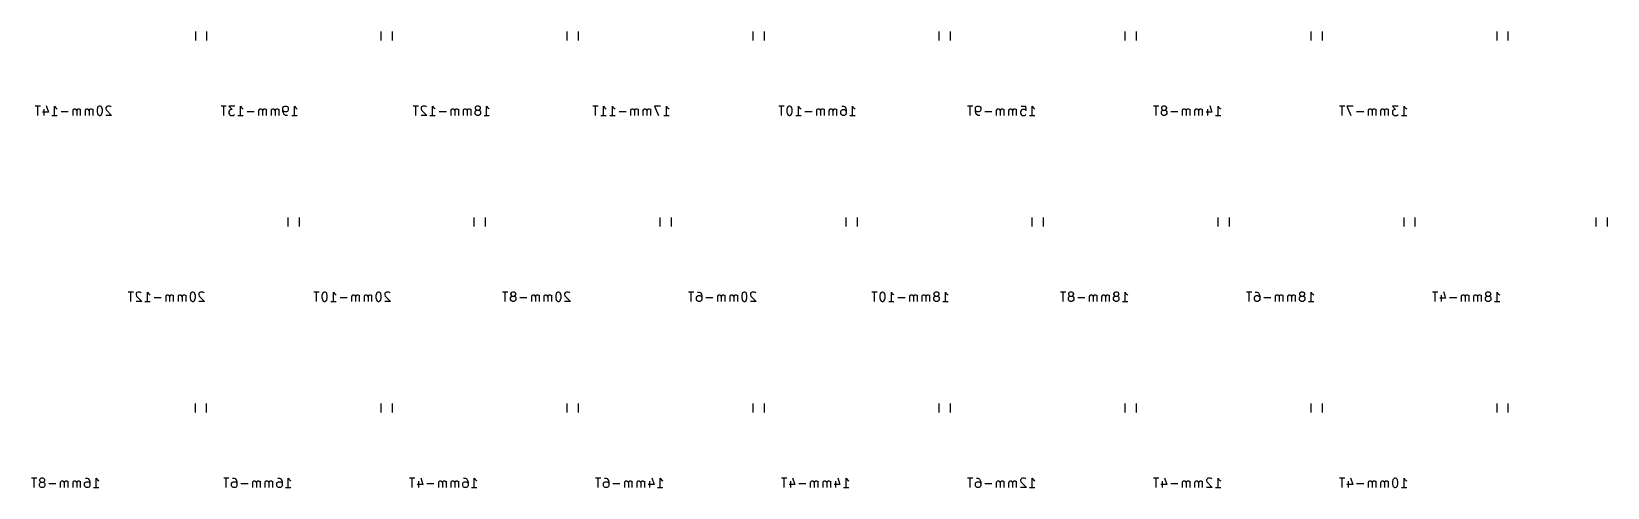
# Model space of a CAD drawing. Extents: x 20 to 274, y -108 to -34.
import ezdxf

# ---------------------------------------------------------------- set-up
doc = ezdxf.new("R2010")
doc.units = 0
doc.layers.add('BLACK', color=7, linetype='CONTINUOUS')

msp = doc.modelspace()

# ---------------------------------------------------------------- linework, layer by layer
at = {"layer": 'BLACK', "linetype": 'CONTINUOUS'}
for p, q in [((46.09, -34.288748), (46.09, -35.711252)), ((47.91, -34.288748), (47.91, -35.711252)), ((76.09, -35.711252), (76.09, -34.288748)), ((77.91, -35.711252), (77.91, -34.288748)), ((106.09, -35.711252), (106.09, -34.288748)), ((107.91, -35.711252), (107.91, -34.288748)), ((136.09, -35.711252), (136.09, -34.288748)), ((137.91, -35.711252), (137.91, -34.288748)), ((166.09, -35.711252), (166.09, -34.288748)), ((167.91, -35.711252), (167.91, -34.288748)), ((196.09, -35.711252), (196.09, -34.288748)), ((197.91, -35.711252), (197.91, -34.288748)), ((226.09, -35.711252), (226.09, -34.288748)), ((227.91, -35.711252), (227.91, -34.288748)), ((256.09, -35.711252), (256.09, -34.288748)), ((257.91, -35.711252), (257.91, -34.288748)), ((21.088347, -46.300828), (20.231205, -46.300828)), ((20.659776, -47.800828), (20.659776, -46.300828)), ((22.374061, -47.300828), (21.44549, -47.300828)), ((21.659776, -46.800828), (21.659776, -47.800828)), ((22.016918, -46.2294), (22.374061, -47.300828)), ((22.945489, -47.800828), (23.802632, -47.800828)), ((23.374061, -47.800828), (23.374061, -46.300828)), ((23.374061, -46.300828), (23.516918, -46.515114)), ((23.516918, -46.515114), (23.659775, -46.657971)), ((23.659775, -46.657971), (23.802632, -46.7294)), ((25.588347, -47.2294), (24.44549, -47.2294)), ((26.374061, -46.872257), (26.302632, -47.015114)), ((26.302632, -47.015114), (26.302632, -47.800828)), ((26.516918, -46.800828), (26.374061, -46.872257)), ((26.731204, -46.800828), (26.516918, -46.800828)), ((26.874061, -46.872257), (26.731204, -46.800828)), ((26.94549, -47.015114), (26.874061, -46.872257)), ((27.016918, -46.872257), (26.94549, -47.015114)), ((26.94549, -47.015114), (26.94549, -47.800828)), ((27.159775, -46.800828), (27.016918, -46.872257)), ((27.374061, -46.800828), (27.159775, -46.800828)), ((27.516918, -46.872257), (27.374061, -46.800828)), ((27.588347, -46.943685), (27.516918, -46.872257)), ((27.588347, -47.800828), (27.588347, -46.800828)), ((28.374061, -46.872257), (28.302632, -47.015114)), ((28.302632, -47.015114), (28.302632, -47.800828)), ((28.516918, -46.800828), (28.374061, -46.872257)), ((28.731204, -46.800828), (28.516918, -46.800828)), ((28.874061, -46.872257), (28.731204, -46.800828)), ((28.94549, -47.015114), (28.874061, -46.872257)), ((29.016918, -46.872257), (28.94549, -47.015114)), ((28.94549, -47.015114), (28.94549, -47.800828)), ((29.159775, -46.800828), (29.016918, -46.872257)), ((29.374061, -46.800828), (29.159775, -46.800828)), ((29.516918, -46.872257), (29.374061, -46.800828)), ((29.588347, -46.943685), (29.516918, -46.872257)), ((29.588347, -47.800828), (29.588347, -46.800828)), ((30.302632, -46.586542), (30.231203, -46.872257)), ((30.231203, -46.872257), (30.231203, -47.2294)), ((30.231203, -47.2294), (30.302632, -47.515114)), ((30.374061, -46.443685), (30.302632, -46.586542)), ((30.302632, -47.515114), (30.374061, -47.657971)), ((30.445489, -46.372257), (30.374061, -46.443685)), ((30.374061, -47.657971), (30.445489, -47.7294)), ((30.588346, -46.300828), (30.445489, -46.372257)), ((30.445489, -47.7294), (30.588346, -47.800828)), ((30.731203, -46.300828), (30.588346, -46.300828)), ((30.588346, -47.800828), (30.731203, -47.800828)), ((30.874061, -46.372257), (30.731203, -46.300828)), ((30.731203, -47.800828), (30.874061, -47.7294)), ((30.945489, -46.443685), (30.874061, -46.372257)), ((30.874061, -47.7294), (30.945489, -47.657971)), ((31.016918, -46.586542), (30.945489, -46.443685)), ((30.945489, -47.657971), (31.016918, -47.515114)), ((31.088346, -46.872257), (31.016918, -46.586542)), ((31.016918, -47.515114), (31.088346, -47.2294)), ((31.088346, -47.2294), (31.088346, -46.872257)), ((31.731203, -46.443685), (31.659774, -46.586542)), ((31.659774, -46.586542), (31.659774, -46.7294)), ((31.659774, -46.7294), (31.731203, -46.943685)), ((32.588346, -47.800828), (31.659774, -47.800828)), ((31.802632, -46.372257), (31.731203, -46.443685)), ((31.731203, -46.943685), (32.588346, -47.800828)), ((31.945489, -46.300828), (31.802632, -46.372257)), ((32.302632, -46.300828), (31.945489, -46.300828)), ((32.445489, -46.372257), (32.302632, -46.300828)), ((32.516917, -46.443685), (32.445489, -46.372257)), ((51.088347, -46.300828), (50.231205, -46.300828)), ((50.659776, -47.800828), (50.659776, -46.300828)), ((52.44549, -46.300828), (51.516918, -46.300828)), ((51.516918, -46.300828), (52.016918, -46.872257)), ((51.588347, -47.015114), (51.516918, -47.157971)), ((51.516918, -47.157971), (51.516918, -47.515114)), ((51.516918, -47.515114), (51.588347, -47.657971)), ((51.659776, -46.943685), (51.588347, -47.015114)), ((51.588347, -47.657971), (51.659776, -47.7294)), ((51.802633, -46.872257), (51.659776, -46.943685)), ((51.659776, -47.7294), (51.802633, -47.800828)), ((52.016918, -46.872257), (51.802633, -46.872257)), ((51.802633, -47.800828), (52.231204, -47.800828)), ((52.231204, -47.800828), (52.374061, -47.7294)), ((52.374061, -47.7294), (52.44549, -47.657971)), ((52.945489, -47.800828), (53.802632, -47.800828)), ((53.374061, -47.800828), (53.374061, -46.300828)), ((53.374061, -46.300828), (53.516918, -46.515114)), ((53.516918, -46.515114), (53.659775, -46.657971)), ((53.659775, -46.657971), (53.802632, -46.7294)), ((55.588347, -47.2294), (54.44549, -47.2294)), ((56.374061, -46.872257), (56.302632, -47.015114)), ((56.302632, -47.015114), (56.302632, -47.800828)), ((56.516918, -46.800828), (56.374061, -46.872257)), ((56.731204, -46.800828), (56.516918, -46.800828)), ((56.874061, -46.872257), (56.731204, -46.800828)), ((56.94549, -47.015114), (56.874061, -46.872257)), ((57.016918, -46.872257), (56.94549, -47.015114)), ((56.94549, -47.015114), (56.94549, -47.800828)), ((57.159775, -46.800828), (57.016918, -46.872257)), ((57.374061, -46.800828), (57.159775, -46.800828)), ((57.516918, -46.872257), (57.374061, -46.800828)), ((57.588347, -46.943685), (57.516918, -46.872257)), ((57.588347, -47.800828), (57.588347, -46.800828)), ((58.374061, -46.872257), (58.302632, -47.015114)), ((58.302632, -47.015114), (58.302632, -47.800828)), ((58.516918, -46.800828), (58.374061, -46.872257)), ((58.731204, -46.800828), (58.516918, -46.800828)), ((58.874061, -46.872257), (58.731204, -46.800828)), ((58.94549, -47.015114), (58.874061, -46.872257)), ((59.016918, -46.872257), (58.94549, -47.015114)), ((58.94549, -47.015114), (58.94549, -47.800828)), ((59.159775, -46.800828), (59.016918, -46.872257)), ((59.374061, -46.800828), (59.159775, -46.800828)), ((59.516918, -46.872257), (59.374061, -46.800828)), ((59.588347, -46.943685), (59.516918, -46.872257)), ((59.588347, -47.800828), (59.588347, -46.800828)), ((60.231203, -46.586542), (60.302632, -46.443685)), ((60.231203, -47.157971), (60.231203, -46.586542)), ((60.302632, -47.086542), (60.231203, -46.943685)), ((60.302632, -47.443685), (60.231203, -47.157971)), ((60.302632, -46.443685), (60.374061, -46.372257)), ((60.374061, -47.157971), (60.302632, -47.086542)), ((60.445489, -47.657971), (60.302632, -47.443685)), ((60.374061, -46.372257), (60.516918, -46.300828)), ((60.516918, -47.2294), (60.374061, -47.157971)), ((60.516918, -47.7294), (60.445489, -47.657971)), ((60.516918, -46.300828), (60.802632, -46.300828)), ((60.802632, -47.2294), (60.516918, -47.2294)), ((60.659775, -47.800828), (60.516918, -47.7294)), ((60.945489, -47.800828), (60.659775, -47.800828)), ((60.802632, -46.300828), (60.945489, -46.372257)), ((60.945489, -47.157971), (60.802632, -47.2294)), ((60.945489, -46.372257), (61.016918, -46.443685)), ((61.016918, -47.086542), (60.945489, -47.157971)), ((61.016918, -46.443685), (61.088346, -46.586542)), ((61.088346, -46.943685), (61.016918, -47.086542)), ((61.088346, -46.586542), (61.088346, -46.943685)), ((61.659774, -47.800828), (62.516917, -47.800828)), ((62.088346, -47.800828), (62.088346, -46.300828)), ((62.088346, -46.300828), (62.231203, -46.515114)), ((62.231203, -46.515114), (62.37406, -46.657971)), ((62.37406, -46.657971), (62.516917, -46.7294)), ((82.088347, -46.300828), (81.231205, -46.300828)), ((81.659776, -47.800828), (81.659776, -46.300828)), ((82.588347, -46.443685), (82.516918, -46.586542)), ((82.516918, -46.586542), (82.516918, -46.7294)), ((82.516918, -46.7294), (82.588347, -46.943685)), ((83.44549, -47.800828), (82.516918, -47.800828)), ((82.659776, -46.372257), (82.588347, -46.443685)), ((82.588347, -46.943685), (83.44549, -47.800828)), ((82.802633, -46.300828), (82.659776, -46.372257)), ((83.159776, -46.300828), (82.802633, -46.300828)), ((83.302633, -46.372257), (83.159776, -46.300828)), ((83.374061, -46.443685), (83.302633, -46.372257)), ((83.945489, -47.800828), (84.802632, -47.800828)), ((84.374061, -47.800828), (84.374061, -46.300828)), ((84.374061, -46.300828), (84.516918, -46.515114)), ((84.516918, -46.515114), (84.659775, -46.657971)), ((84.659775, -46.657971), (84.802632, -46.7294)), ((86.588347, -47.2294), (85.44549, -47.2294)), ((87.374061, -46.872257), (87.302632, -47.015114)), ((87.302632, -47.015114), (87.302632, -47.800828)), ((87.516918, -46.800828), (87.374061, -46.872257)), ((87.731204, -46.800828), (87.516918, -46.800828)), ((87.874061, -46.872257), (87.731204, -46.800828)), ((87.94549, -47.015114), (87.874061, -46.872257)), ((88.016918, -46.872257), (87.94549, -47.015114)), ((87.94549, -47.015114), (87.94549, -47.800828)), ((88.159775, -46.800828), (88.016918, -46.872257)), ((88.374061, -46.800828), (88.159775, -46.800828)), ((88.516918, -46.872257), (88.374061, -46.800828)), ((88.588347, -46.943685), (88.516918, -46.872257)), ((88.588347, -47.800828), (88.588347, -46.800828)), ((89.374061, -46.872257), (89.302632, -47.015114)), ((89.302632, -47.015114), (89.302632, -47.800828)), ((89.516918, -46.800828), (89.374061, -46.872257)), ((89.731204, -46.800828), (89.516918, -46.800828)), ((89.874061, -46.872257), (89.731204, -46.800828)), ((89.94549, -47.015114), (89.874061, -46.872257)), ((90.016918, -46.872257), (89.94549, -47.015114)), ((89.94549, -47.015114), (89.94549, -47.800828)), ((90.159775, -46.800828), (90.016918, -46.872257)), ((90.374061, -46.800828), (90.159775, -46.800828)), ((90.516918, -46.872257), (90.374061, -46.800828)), ((90.588347, -46.943685), (90.516918, -46.872257)), ((90.588347, -47.800828), (90.588347, -46.800828)), ((91.302632, -46.443685), (91.231203, -46.586542)), ((91.231203, -46.586542), (91.231203, -46.657971)), ((91.231203, -46.657971), (91.302632, -46.800828)), ((91.231203, -47.2294), (91.302632, -47.086542)), ((91.231203, -47.515114), (91.231203, -47.2294)), ((91.302632, -47.657971), (91.231203, -47.515114)), ((91.374061, -46.372257), (91.302632, -46.443685)), ((91.302632, -46.800828), (91.374061, -46.872257)), ((91.302632, -47.086542), (91.374061, -47.015114)), ((91.374061, -47.7294), (91.302632, -47.657971)), ((91.516918, -46.300828), (91.374061, -46.372257)), ((91.374061, -46.872257), (91.516918, -46.943685)), ((91.374061, -47.015114), (91.516918, -46.943685)), ((91.516918, -47.800828), (91.374061, -47.7294)), ((91.802632, -46.300828), (91.516918, -46.300828)), ((91.516918, -46.943685), (91.802632, -46.943685)), ((91.802632, -47.800828), (91.516918, -47.800828)), ((91.945489, -46.372257), (91.802632, -46.300828)), ((91.802632, -46.943685), (91.945489, -46.872257)), ((91.802632, -46.943685), (91.945489, -47.015114)), ((91.945489, -47.7294), (91.802632, -47.800828)), ((92.016918, -46.443685), (91.945489, -46.372257)), ((91.945489, -46.872257), (92.016918, -46.800828)), ((91.945489, -47.015114), (92.016918, -47.086542)), ((92.016918, -47.657971), (91.945489, -47.7294)), ((92.088346, -46.586542), (92.016918, -46.443685)), ((92.016918, -46.800828), (92.088346, -46.657971)), ((92.016918, -47.086542), (92.088346, -47.2294)), ((92.088346, -47.515114), (92.016918, -47.657971)), ((92.088346, -46.657971), (92.088346, -46.586542)), ((92.088346, -47.2294), (92.088346, -47.515114)), ((92.659774, -47.800828), (93.516917, -47.800828)), ((93.088346, -47.800828), (93.088346, -46.300828)), ((93.088346, -46.300828), (93.231203, -46.515114)), ((93.231203, -46.515114), (93.37406, -46.657971)), ((93.37406, -46.657971), (93.516917, -46.7294)), ((111.088347, -46.300828), (110.231205, -46.300828)), ((110.659776, -47.800828), (110.659776, -46.300828)), ((111.516918, -47.800828), (112.374061, -47.800828)), ((111.94549, -47.800828), (111.94549, -46.300828)), ((111.94549, -46.300828), (112.088347, -46.515114)), ((112.088347, -46.515114), (112.231204, -46.657971)), ((112.231204, -46.657971), (112.374061, -46.7294)), ((112.945489, -47.800828), (113.802632, -47.800828)), ((113.374061, -47.800828), (113.374061, -46.300828)), ((113.374061, -46.300828), (113.516918, -46.515114)), ((113.516918, -46.515114), (113.659775, -46.657971)), ((113.659775, -46.657971), (113.802632, -46.7294)), ((115.588347, -47.2294), (114.44549, -47.2294)), ((116.374061, -46.872257), (116.302632, -47.015114)), ((116.302632, -47.015114), (116.302632, -47.800828)), ((116.516918, -46.800828), (116.374061, -46.872257)), ((116.731204, -46.800828), (116.516918, -46.800828)), ((116.874061, -46.872257), (116.731204, -46.800828)), ((116.94549, -47.015114), (116.874061, -46.872257)), ((117.016918, -46.872257), (116.94549, -47.015114)), ((116.94549, -47.015114), (116.94549, -47.800828)), ((117.159775, -46.800828), (117.016918, -46.872257)), ((117.374061, -46.800828), (117.159775, -46.800828)), ((117.516918, -46.872257), (117.374061, -46.800828)), ((117.588347, -46.943685), (117.516918, -46.872257)), ((117.588347, -47.800828), (117.588347, -46.800828)), ((118.374061, -46.872257), (118.302632, -47.015114)), ((118.302632, -47.015114), (118.302632, -47.800828)), ((118.516918, -46.800828), (118.374061, -46.872257)), ((118.731204, -46.800828), (118.516918, -46.800828)), ((118.874061, -46.872257), (118.731204, -46.800828)), ((118.94549, -47.015114), (118.874061, -46.872257)), ((119.016918, -46.872257), (118.94549, -47.015114)), ((118.94549, -47.015114), (118.94549, -47.800828)), ((119.159775, -46.800828), (119.016918, -46.872257)), ((119.374061, -46.800828), (119.159775, -46.800828)), ((119.516918, -46.872257), (119.374061, -46.800828)), ((119.588347, -46.943685), (119.516918, -46.872257)), ((119.588347, -47.800828), (119.588347, -46.800828)), ((121.159775, -46.300828), (120.159775, -46.300828)), ((120.159775, -46.300828), (120.802632, -47.800828)), ((121.659774, -47.800828), (122.516917, -47.800828)), ((122.088346, -47.800828), (122.088346, -46.300828)), ((122.088346, -46.300828), (122.231203, -46.515114)), ((122.231203, -46.515114), (122.37406, -46.657971)), ((122.37406, -46.657971), (122.516917, -46.7294)), ((141.088347, -46.300828), (140.231205, -46.300828)), ((140.659776, -47.800828), (140.659776, -46.300828)), ((141.588347, -46.586542), (141.516918, -46.872257)), ((141.516918, -46.872257), (141.516918, -47.2294)), ((141.516918, -47.2294), (141.588347, -47.515114)), ((141.659776, -46.443685), (141.588347, -46.586542)), ((141.588347, -47.515114), (141.659776, -47.657971)), ((141.731204, -46.372257), (141.659776, -46.443685)), ((141.659776, -47.657971), (141.731204, -47.7294)), ((141.874061, -46.300828), (141.731204, -46.372257)), ((141.731204, -47.7294), (141.874061, -47.800828)), ((142.016918, -46.300828), (141.874061, -46.300828)), ((141.874061, -47.800828), (142.016918, -47.800828)), ((142.159776, -46.372257), (142.016918, -46.300828)), ((142.016918, -47.800828), (142.159776, -47.7294)), ((142.231204, -46.443685), (142.159776, -46.372257)), ((142.159776, -47.7294), (142.231204, -47.657971)), ((142.302633, -46.586542), (142.231204, -46.443685)), ((142.231204, -47.657971), (142.302633, -47.515114)), ((142.374061, -46.872257), (142.302633, -46.586542)), ((142.302633, -47.515114), (142.374061, -47.2294)), ((142.374061, -47.2294), (142.374061, -46.872257)), ((142.945489, -47.800828), (143.802632, -47.800828)), ((143.374061, -47.800828), (143.374061, -46.300828)), ((143.374061, -46.300828), (143.516918, -46.515114)), ((143.516918, -46.515114), (143.659775, -46.657971)), ((143.659775, -46.657971), (143.802632, -46.7294)), ((145.588347, -47.2294), (144.44549, -47.2294)), ((146.374061, -46.872257), (146.302632, -47.015114)), ((146.302632, -47.015114), (146.302632, -47.800828)), ((146.516918, -46.800828), (146.374061, -46.872257)), ((146.731204, -46.800828), (146.516918, -46.800828)), ((146.874061, -46.872257), (146.731204, -46.800828)), ((146.94549, -47.015114), (146.874061, -46.872257)), ((147.016918, -46.872257), (146.94549, -47.015114)), ((146.94549, -47.015114), (146.94549, -47.800828)), ((147.159775, -46.800828), (147.016918, -46.872257)), ((147.374061, -46.800828), (147.159775, -46.800828)), ((147.516918, -46.872257), (147.374061, -46.800828)), ((147.588347, -46.943685), (147.516918, -46.872257)), ((147.588347, -47.800828), (147.588347, -46.800828)), ((148.374061, -46.872257), (148.302632, -47.015114)), ((148.302632, -47.015114), (148.302632, -47.800828)), ((148.516918, -46.800828), (148.374061, -46.872257)), ((148.731204, -46.800828), (148.516918, -46.800828)), ((148.874061, -46.872257), (148.731204, -46.800828)), ((148.94549, -47.015114), (148.874061, -46.872257)), ((149.016918, -46.872257), (148.94549, -47.015114)), ((148.94549, -47.015114), (148.94549, -47.800828)), ((149.159775, -46.800828), (149.016918, -46.872257)), ((149.374061, -46.800828), (149.159775, -46.800828)), ((149.516918, -46.872257), (149.374061, -46.800828)), ((149.588347, -46.943685), (149.516918, -46.872257)), ((149.588347, -47.800828), (149.588347, -46.800828)), ((150.231203, -47.157971), (150.302632, -47.015114)), ((150.231203, -47.515114), (150.231203, -47.157971)), ((150.302632, -47.657971), (150.231203, -47.515114)), ((150.302632, -47.015114), (150.374061, -46.943685)), ((150.374061, -47.7294), (150.302632, -47.657971)), ((150.374061, -46.300828), (150.659775, -46.300828)), ((150.374061, -46.943685), (150.516918, -46.872257)), ((150.516918, -47.800828), (150.374061, -47.7294)), ((150.516918, -46.872257), (150.802632, -46.872257)), ((150.802632, -47.800828), (150.516918, -47.800828)), ((150.659775, -46.300828), (150.802632, -46.372257)), ((150.802632, -46.372257), (150.874061, -46.443685)), ((150.802632, -46.872257), (150.945489, -46.943685)), ((150.945489, -47.7294), (150.802632, -47.800828)), ((150.874061, -46.443685), (151.016918, -46.657971)), ((150.945489, -46.943685), (151.016918, -47.015114)), ((151.016918, -47.657971), (150.945489, -47.7294)), ((151.016918, -46.657971), (151.088346, -46.943685)), ((151.016918, -47.015114), (151.088346, -47.157971)), ((151.088346, -47.515114), (151.016918, -47.657971)), ((151.088346, -46.943685), (151.088346, -47.515114)), ((151.659774, -47.800828), (152.516917, -47.800828)), ((152.088346, -47.800828), (152.088346, -46.300828)), ((152.088346, -46.300828), (152.231203, -46.515114)), ((152.231203, -46.515114), (152.37406, -46.657971)), ((152.37406, -46.657971), (152.516917, -46.7294)), ((171.516918, -46.300828), (170.659776, -46.300828)), ((171.088347, -47.800828), (171.088347, -46.300828)), ((171.945489, -46.586542), (172.016918, -46.443685)), ((171.945489, -47.157971), (171.945489, -46.586542)), ((172.016918, -47.086542), (171.945489, -46.943685)), ((172.016918, -47.443685), (171.945489, -47.157971)), ((172.016918, -46.443685), (172.088347, -46.372257)), ((172.088347, -47.157971), (172.016918, -47.086542)), ((172.159775, -47.657971), (172.016918, -47.443685)), ((172.088347, -46.372257), (172.231204, -46.300828)), ((172.231204, -47.2294), (172.088347, -47.157971)), ((172.231204, -47.7294), (172.159775, -47.657971)), ((172.231204, -46.300828), (172.516918, -46.300828)), ((172.516918, -47.2294), (172.231204, -47.2294)), ((172.374061, -47.800828), (172.231204, -47.7294)), ((172.659775, -47.800828), (172.374061, -47.800828)), ((172.516918, -46.300828), (172.659775, -46.372257)), ((172.659775, -47.157971), (172.516918, -47.2294)), ((172.659775, -46.372257), (172.731204, -46.443685)), ((172.731204, -47.086542), (172.659775, -47.157971)), ((172.731204, -46.443685), (172.802632, -46.586542)), ((172.802632, -46.943685), (172.731204, -47.086542)), ((172.802632, -46.586542), (172.802632, -46.943685)), ((174.588347, -47.2294), (173.44549, -47.2294)), ((175.374061, -46.872257), (175.302632, -47.015114)), ((175.302632, -47.015114), (175.302632, -47.800828)), ((175.516918, -46.800828), (175.374061, -46.872257)), ((175.731204, -46.800828), (175.516918, -46.800828)), ((175.874061, -46.872257), (175.731204, -46.800828)), ((175.94549, -47.015114), (175.874061, -46.872257)), ((176.016918, -46.872257), (175.94549, -47.015114)), ((175.94549, -47.015114), (175.94549, -47.800828)), ((176.159775, -46.800828), (176.016918, -46.872257)), ((176.374061, -46.800828), (176.159775, -46.800828)), ((176.516918, -46.872257), (176.374061, -46.800828)), ((176.588347, -46.943685), (176.516918, -46.872257)), ((176.588347, -47.800828), (176.588347, -46.800828)), ((177.374061, -46.872257), (177.302632, -47.015114)), ((177.302632, -47.015114), (177.302632, -47.800828)), ((177.516918, -46.800828), (177.374061, -46.872257)), ((177.731204, -46.800828), (177.516918, -46.800828)), ((177.874061, -46.872257), (177.731204, -46.800828)), ((177.94549, -47.015114), (177.874061, -46.872257)), ((178.016918, -46.872257), (177.94549, -47.015114)), ((177.94549, -47.015114), (177.94549, -47.800828)), ((178.159775, -46.800828), (178.016918, -46.872257)), ((178.374061, -46.800828), (178.159775, -46.800828)), ((178.516918, -46.872257), (178.374061, -46.800828)), ((178.588347, -46.943685), (178.516918, -46.872257)), ((178.588347, -47.800828), (178.588347, -46.800828)), ((179.302632, -47.015114), (179.231203, -47.157971)), ((179.231203, -47.157971), (179.231203, -47.515114)), ((179.231203, -47.515114), (179.302632, -47.657971)), ((179.302632, -46.300828), (180.016918, -46.300828)), ((179.374061, -46.943685), (179.302632, -47.015114)), ((179.302632, -47.657971), (179.374061, -47.7294)), ((179.516918, -46.872257), (179.374061, -46.943685)), ((179.374061, -47.7294), (179.516918, -47.800828)), ((179.874061, -46.872257), (179.516918, -46.872257)), ((179.516918, -47.800828), (179.874061, -47.800828)), ((180.016918, -46.943685), (179.874061, -46.872257)), ((179.874061, -47.800828), (180.016918, -47.7294)), ((180.016918, -46.300828), (180.088346, -47.015114)), ((180.088346, -47.015114), (180.016918, -46.943685)), ((180.016918, -47.7294), (180.088346, -47.657971)), ((180.659774, -47.800828), (181.516917, -47.800828)), ((181.088346, -47.800828), (181.088346, -46.300828)), ((181.088346, -46.300828), (181.231203, -46.515114)), ((181.231203, -46.515114), (181.37406, -46.657971)), ((181.37406, -46.657971), (181.516917, -46.7294)), ((201.516918, -46.300828), (200.659776, -46.300828)), ((201.088347, -47.800828), (201.088347, -46.300828)), ((202.016918, -46.443685), (201.945489, -46.586542)), ((201.945489, -46.586542), (201.945489, -46.657971)), ((201.945489, -46.657971), (202.016918, -46.800828)), ((201.945489, -47.2294), (202.016918, -47.086542)), ((201.945489, -47.515114), (201.945489, -47.2294)), ((202.016918, -47.657971), (201.945489, -47.515114)), ((202.088347, -46.372257), (202.016918, -46.443685)), ((202.016918, -46.800828), (202.088347, -46.872257)), ((202.016918, -47.086542), (202.088347, -47.015114)), ((202.088347, -47.7294), (202.016918, -47.657971)), ((202.231204, -46.300828), (202.088347, -46.372257)), ((202.088347, -46.872257), (202.231204, -46.943685)), ((202.088347, -47.015114), (202.231204, -46.943685)), ((202.231204, -47.800828), (202.088347, -47.7294)), ((202.516918, -46.300828), (202.231204, -46.300828)), ((202.231204, -46.943685), (202.516918, -46.943685)), ((202.516918, -47.800828), (202.231204, -47.800828)), ((202.659775, -46.372257), (202.516918, -46.300828)), ((202.516918, -46.943685), (202.659775, -46.872257)), ((202.516918, -46.943685), (202.659775, -47.015114)), ((202.659775, -47.7294), (202.516918, -47.800828)), ((202.731204, -46.443685), (202.659775, -46.372257)), ((202.659775, -46.872257), (202.731204, -46.800828)), ((202.659775, -47.015114), (202.731204, -47.086542)), ((202.731204, -47.657971), (202.659775, -47.7294)), ((202.802632, -46.586542), (202.731204, -46.443685)), ((202.731204, -46.800828), (202.802632, -46.657971)), ((202.731204, -47.086542), (202.802632, -47.2294)), ((202.802632, -47.515114), (202.731204, -47.657971)), ((202.802632, -46.657971), (202.802632, -46.586542)), ((202.802632, -47.2294), (202.802632, -47.515114)), ((204.588347, -47.2294), (203.44549, -47.2294)), ((205.374061, -46.872257), (205.302632, -47.015114)), ((205.302632, -47.015114), (205.302632, -47.800828)), ((205.516918, -46.800828), (205.374061, -46.872257)), ((205.731204, -46.800828), (205.516918, -46.800828)), ((205.874061, -46.872257), (205.731204, -46.800828)), ((205.94549, -47.015114), (205.874061, -46.872257)), ((206.016918, -46.872257), (205.94549, -47.015114)), ((205.94549, -47.015114), (205.94549, -47.800828)), ((206.159775, -46.800828), (206.016918, -46.872257)), ((206.374061, -46.800828), (206.159775, -46.800828)), ((206.516918, -46.872257), (206.374061, -46.800828)), ((206.588347, -46.943685), (206.516918, -46.872257)), ((206.588347, -47.800828), (206.588347, -46.800828)), ((207.374061, -46.872257), (207.302632, -47.015114)), ((207.302632, -47.015114), (207.302632, -47.800828)), ((207.516918, -46.800828), (207.374061, -46.872257)), ((207.731204, -46.800828), (207.516918, -46.800828)), ((207.874061, -46.872257), (207.731204, -46.800828)), ((207.94549, -47.015114), (207.874061, -46.872257)), ((208.016918, -46.872257), (207.94549, -47.015114)), ((207.94549, -47.015114), (207.94549, -47.800828)), ((208.159775, -46.800828), (208.016918, -46.872257)), ((208.374061, -46.800828), (208.159775, -46.800828)), ((208.516918, -46.872257), (208.374061, -46.800828)), ((208.588347, -46.943685), (208.516918, -46.872257)), ((208.588347, -47.800828), (208.588347, -46.800828)), ((210.088346, -47.300828), (209.159775, -47.300828)), ((209.374061, -46.800828), (209.374061, -47.800828)), ((209.731203, -46.2294), (210.088346, -47.300828)), ((210.659774, -47.800828), (211.516917, -47.800828)), ((211.088346, -47.800828), (211.088346, -46.300828)), ((211.088346, -46.300828), (211.231203, -46.515114)), ((211.231203, -46.515114), (211.37406, -46.657971)), ((211.37406, -46.657971), (211.516917, -46.7294)), ((231.516918, -46.300828), (230.659776, -46.300828)), ((231.088347, -47.800828), (231.088347, -46.300828)), ((232.874061, -46.300828), (231.874061, -46.300828)), ((231.874061, -46.300828), (232.516918, -47.800828)), ((234.588347, -47.2294), (233.44549, -47.2294)), ((235.374061, -46.872257), (235.302632, -47.015114)), ((235.302632, -47.015114), (235.302632, -47.800828)), ((235.516918, -46.800828), (235.374061, -46.872257)), ((235.731204, -46.800828), (235.516918, -46.800828)), ((235.874061, -46.872257), (235.731204, -46.800828)), ((235.94549, -47.015114), (235.874061, -46.872257)), ((236.016918, -46.872257), (235.94549, -47.015114)), ((235.94549, -47.015114), (235.94549, -47.800828)), ((236.159775, -46.800828), (236.016918, -46.872257)), ((236.374061, -46.800828), (236.159775, -46.800828)), ((236.516918, -46.872257), (236.374061, -46.800828)), ((236.588347, -46.943685), (236.516918, -46.872257)), ((236.588347, -47.800828), (236.588347, -46.800828)), ((237.374061, -46.872257), (237.302632, -47.015114)), ((237.302632, -47.015114), (237.302632, -47.800828)), ((237.516918, -46.800828), (237.374061, -46.872257)), ((237.731204, -46.800828), (237.516918, -46.800828)), ((237.874061, -46.872257), (237.731204, -46.800828)), ((237.94549, -47.015114), (237.874061, -46.872257)), ((238.016918, -46.872257), (237.94549, -47.015114)), ((237.94549, -47.015114), (237.94549, -47.800828)), ((238.159775, -46.800828), (238.016918, -46.872257)), ((238.374061, -46.800828), (238.159775, -46.800828)), ((238.516918, -46.872257), (238.374061, -46.800828)), ((238.588347, -46.943685), (238.516918, -46.872257)), ((238.588347, -47.800828), (238.588347, -46.800828)), ((240.159775, -46.300828), (239.231203, -46.300828)), ((239.231203, -46.300828), (239.731203, -46.872257)), ((239.302632, -47.015114), (239.231203, -47.157971)), ((239.231203, -47.157971), (239.231203, -47.515114)), ((239.231203, -47.515114), (239.302632, -47.657971)), ((239.374061, -46.943685), (239.302632, -47.015114)), ((239.302632, -47.657971), (239.374061, -47.7294)), ((239.516918, -46.872257), (239.374061, -46.943685)), ((239.374061, -47.7294), (239.516918, -47.800828)), ((239.731203, -46.872257), (239.516918, -46.872257)), ((239.516918, -47.800828), (239.945489, -47.800828)), ((239.945489, -47.800828), (240.088346, -47.7294)), ((240.088346, -47.7294), (240.159775, -47.657971)), ((240.659774, -47.800828), (241.516917, -47.800828)), ((241.088346, -47.800828), (241.088346, -46.300828)), ((241.088346, -46.300828), (241.231203, -46.515114)), ((241.231203, -46.515114), (241.37406, -46.657971)), ((241.37406, -46.657971), (241.516917, -46.7294)), ((61.09, -65.711252), (61.09, -64.288748)), ((62.91, -65.711252), (62.91, -64.288748)), ((91.09, -65.711252), (91.09, -64.288748)), ((92.91, -65.711252), (92.91, -64.288748)), ((121.09, -65.711252), (121.09, -64.288748)), ((122.91, -65.711252), (122.91, -64.288748)), ((151.09, -65.711252), (151.09, -64.288748)), ((152.91, -65.711252), (152.91, -64.288748)), ((181.09, -65.711252), (181.09, -64.288748)), ((182.91, -65.711252), (182.91, -64.288748)), ((211.09, -65.711252), (211.09, -64.288748)), ((212.91, -65.711252), (212.91, -64.288748)), ((241.09, -65.711252), (241.09, -64.288748)), ((242.91, -65.711252), (242.91, -64.288748)), ((272.09, -65.711252), (272.09, -64.288748)), ((273.91, -65.711252), (273.91, -64.288748)), ((247.445489, -76.2294), (247.802632, -77.300828)), ((36.088347, -76.300828), (35.231205, -76.300828)), ((35.659776, -77.800828), (35.659776, -76.300828)), ((36.588347, -76.443685), (36.516918, -76.586542)), ((36.516918, -76.586542), (36.516918, -76.7294)), ((36.516918, -76.7294), (36.588347, -76.943685)), ((37.44549, -77.800828), (36.516918, -77.800828)), ((36.659776, -76.372257), (36.588347, -76.443685)), ((36.588347, -76.943685), (37.44549, -77.800828)), ((36.802633, -76.300828), (36.659776, -76.372257)), ((37.159776, -76.300828), (36.802633, -76.300828)), ((37.302633, -76.372257), (37.159776, -76.300828)), ((37.374061, -76.443685), (37.302633, -76.372257)), ((37.945489, -77.800828), (38.802632, -77.800828)), ((38.374061, -77.800828), (38.374061, -76.300828)), ((38.374061, -76.300828), (38.516918, -76.515114)), ((38.516918, -76.515114), (38.659775, -76.657971)), ((38.659775, -76.657971), (38.802632, -76.7294)), ((40.588347, -77.2294), (39.44549, -77.2294)), ((41.374061, -76.872257), (41.302632, -77.015114)), ((41.302632, -77.015114), (41.302632, -77.800828)), ((41.516918, -76.800828), (41.374061, -76.872257)), ((41.731204, -76.800828), (41.516918, -76.800828)), ((41.874061, -76.872257), (41.731204, -76.800828)), ((41.94549, -77.015114), (41.874061, -76.872257)), ((42.016918, -76.872257), (41.94549, -77.015114)), ((41.94549, -77.015114), (41.94549, -77.800828)), ((42.159775, -76.800828), (42.016918, -76.872257)), ((42.374061, -76.800828), (42.159775, -76.800828)), ((42.516918, -76.872257), (42.374061, -76.800828)), ((42.588347, -76.943685), (42.516918, -76.872257)), ((42.588347, -77.800828), (42.588347, -76.800828)), ((43.374061, -76.872257), (43.302632, -77.015114)), ((43.302632, -77.015114), (43.302632, -77.800828)), ((43.516918, -76.800828), (43.374061, -76.872257)), ((43.731204, -76.800828), (43.516918, -76.800828)), ((43.874061, -76.872257), (43.731204, -76.800828)), ((43.94549, -77.015114), (43.874061, -76.872257)), ((44.016918, -76.872257), (43.94549, -77.015114)), ((43.94549, -77.015114), (43.94549, -77.800828)), ((44.159775, -76.800828), (44.016918, -76.872257)), ((44.374061, -76.800828), (44.159775, -76.800828)), ((44.516918, -76.872257), (44.374061, -76.800828)), ((44.588347, -76.943685), (44.516918, -76.872257)), ((44.588347, -77.800828), (44.588347, -76.800828)), ((45.302632, -76.586542), (45.231203, -76.872257)), ((45.231203, -76.872257), (45.231203, -77.2294)), ((45.231203, -77.2294), (45.302632, -77.515114)), ((45.374061, -76.443685), (45.302632, -76.586542)), ((45.302632, -77.515114), (45.374061, -77.657971)), ((45.445489, -76.372257), (45.374061, -76.443685)), ((45.374061, -77.657971), (45.445489, -77.7294)), ((45.588346, -76.300828), (45.445489, -76.372257)), ((45.445489, -77.7294), (45.588346, -77.800828)), ((45.731203, -76.300828), (45.588346, -76.300828)), ((45.588346, -77.800828), (45.731203, -77.800828)), ((45.874061, -76.372257), (45.731203, -76.300828)), ((45.731203, -77.800828), (45.874061, -77.7294)), ((45.945489, -76.443685), (45.874061, -76.372257)), ((45.874061, -77.7294), (45.945489, -77.657971)), ((46.016918, -76.586542), (45.945489, -76.443685)), ((45.945489, -77.657971), (46.016918, -77.515114)), ((46.088346, -76.872257), (46.016918, -76.586542)), ((46.016918, -77.515114), (46.088346, -77.2294)), ((46.088346, -77.2294), (46.088346, -76.872257)), ((46.731203, -76.443685), (46.659774, -76.586542)), ((46.659774, -76.586542), (46.659774, -76.7294)), ((46.659774, -76.7294), (46.731203, -76.943685)), ((47.588346, -77.800828), (46.659774, -77.800828)), ((46.802632, -76.372257), (46.731203, -76.443685)), ((46.731203, -76.943685), (47.588346, -77.800828)), ((46.945489, -76.300828), (46.802632, -76.372257)), ((47.302632, -76.300828), (46.945489, -76.300828)), ((47.445489, -76.372257), (47.302632, -76.300828)), ((47.516917, -76.443685), (47.445489, -76.372257)), ((66.088347, -76.300828), (65.231205, -76.300828)), ((65.659776, -77.800828), (65.659776, -76.300828)), ((66.588347, -76.586542), (66.516918, -76.872257)), ((66.516918, -76.872257), (66.516918, -77.2294)), ((66.516918, -77.2294), (66.588347, -77.515114)), ((66.659776, -76.443685), (66.588347, -76.586542)), ((66.588347, -77.515114), (66.659776, -77.657971)), ((66.731204, -76.372257), (66.659776, -76.443685)), ((66.659776, -77.657971), (66.731204, -77.7294)), ((66.874061, -76.300828), (66.731204, -76.372257)), ((66.731204, -77.7294), (66.874061, -77.800828)), ((67.016918, -76.300828), (66.874061, -76.300828)), ((66.874061, -77.800828), (67.016918, -77.800828)), ((67.159776, -76.372257), (67.016918, -76.300828)), ((67.016918, -77.800828), (67.159776, -77.7294)), ((67.231204, -76.443685), (67.159776, -76.372257)), ((67.159776, -77.7294), (67.231204, -77.657971)), ((67.302633, -76.586542), (67.231204, -76.443685)), ((67.231204, -77.657971), (67.302633, -77.515114)), ((67.374061, -76.872257), (67.302633, -76.586542)), ((67.302633, -77.515114), (67.374061, -77.2294)), ((67.374061, -77.2294), (67.374061, -76.872257)), ((67.945489, -77.800828), (68.802632, -77.800828)), ((68.374061, -77.800828), (68.374061, -76.300828)), ((68.374061, -76.300828), (68.516918, -76.515114)), ((68.516918, -76.515114), (68.659775, -76.657971)), ((68.659775, -76.657971), (68.802632, -76.7294)), ((70.588347, -77.2294), (69.44549, -77.2294)), ((71.374061, -76.872257), (71.302632, -77.015114)), ((71.302632, -77.015114), (71.302632, -77.800828)), ((71.516918, -76.800828), (71.374061, -76.872257)), ((71.731204, -76.800828), (71.516918, -76.800828)), ((71.874061, -76.872257), (71.731204, -76.800828)), ((71.94549, -77.015114), (71.874061, -76.872257)), ((72.016918, -76.872257), (71.94549, -77.015114)), ((71.94549, -77.015114), (71.94549, -77.800828)), ((72.159775, -76.800828), (72.016918, -76.872257)), ((72.374061, -76.800828), (72.159775, -76.800828)), ((72.516918, -76.872257), (72.374061, -76.800828)), ((72.588347, -76.943685), (72.516918, -76.872257)), ((72.588347, -77.800828), (72.588347, -76.800828)), ((73.374061, -76.872257), (73.302632, -77.015114)), ((73.302632, -77.015114), (73.302632, -77.800828)), ((73.516918, -76.800828), (73.374061, -76.872257)), ((73.731204, -76.800828), (73.516918, -76.800828)), ((73.874061, -76.872257), (73.731204, -76.800828)), ((73.94549, -77.015114), (73.874061, -76.872257)), ((74.016918, -76.872257), (73.94549, -77.015114)), ((73.94549, -77.015114), (73.94549, -77.800828)), ((74.159775, -76.800828), (74.016918, -76.872257)), ((74.374061, -76.800828), (74.159775, -76.800828)), ((74.516918, -76.872257), (74.374061, -76.800828)), ((74.588347, -76.943685), (74.516918, -76.872257)), ((74.588347, -77.800828), (74.588347, -76.800828)), ((75.302632, -76.586542), (75.231203, -76.872257)), ((75.231203, -76.872257), (75.231203, -77.2294)), ((75.231203, -77.2294), (75.302632, -77.515114)), ((75.374061, -76.443685), (75.302632, -76.586542)), ((75.302632, -77.515114), (75.374061, -77.657971)), ((75.445489, -76.372257), (75.374061, -76.443685)), ((75.374061, -77.657971), (75.445489, -77.7294)), ((75.588346, -76.300828), (75.445489, -76.372257)), ((75.445489, -77.7294), (75.588346, -77.800828)), ((75.731203, -76.300828), (75.588346, -76.300828)), ((75.588346, -77.800828), (75.731203, -77.800828)), ((75.874061, -76.372257), (75.731203, -76.300828)), ((75.731203, -77.800828), (75.874061, -77.7294)), ((75.945489, -76.443685), (75.874061, -76.372257)), ((75.874061, -77.7294), (75.945489, -77.657971)), ((76.016918, -76.586542), (75.945489, -76.443685)), ((75.945489, -77.657971), (76.016918, -77.515114)), ((76.088346, -76.872257), (76.016918, -76.586542)), ((76.016918, -77.515114), (76.088346, -77.2294)), ((76.088346, -77.2294), (76.088346, -76.872257)), ((76.731203, -76.443685), (76.659774, -76.586542)), ((76.659774, -76.586542), (76.659774, -76.7294)), ((76.659774, -76.7294), (76.731203, -76.943685)), ((77.588346, -77.800828), (76.659774, -77.800828)), ((76.802632, -76.372257), (76.731203, -76.443685)), ((76.731203, -76.943685), (77.588346, -77.800828)), ((76.945489, -76.300828), (76.802632, -76.372257)), ((77.302632, -76.300828), (76.945489, -76.300828)), ((77.445489, -76.372257), (77.302632, -76.300828)), ((77.516917, -76.443685), (77.445489, -76.372257)), ((96.516918, -76.300828), (95.659776, -76.300828)), ((96.088347, -77.800828), (96.088347, -76.300828)), ((97.016918, -76.443685), (96.945489, -76.586542)), ((96.945489, -76.586542), (96.945489, -76.657971)), ((96.945489, -76.657971), (97.016918, -76.800828)), ((96.945489, -77.2294), (97.016918, -77.086542)), ((96.945489, -77.515114), (96.945489, -77.2294)), ((97.016918, -77.657971), (96.945489, -77.515114)), ((97.088347, -76.372257), (97.016918, -76.443685)), ((97.016918, -76.800828), (97.088347, -76.872257)), ((97.016918, -77.086542), (97.088347, -77.015114)), ((97.088347, -77.7294), (97.016918, -77.657971)), ((97.231204, -76.300828), (97.088347, -76.372257)), ((97.088347, -76.872257), (97.231204, -76.943685)), ((97.088347, -77.015114), (97.231204, -76.943685)), ((97.231204, -77.800828), (97.088347, -77.7294)), ((97.516918, -76.300828), (97.231204, -76.300828)), ((97.231204, -76.943685), (97.516918, -76.943685)), ((97.516918, -77.800828), (97.231204, -77.800828)), ((97.659775, -76.372257), (97.516918, -76.300828)), ((97.516918, -76.943685), (97.659775, -76.872257)), ((97.516918, -76.943685), (97.659775, -77.015114)), ((97.659775, -77.7294), (97.516918, -77.800828)), ((97.731204, -76.443685), (97.659775, -76.372257)), ((97.659775, -76.872257), (97.731204, -76.800828)), ((97.659775, -77.015114), (97.731204, -77.086542)), ((97.731204, -77.657971), (97.659775, -77.7294)), ((97.802632, -76.586542), (97.731204, -76.443685)), ((97.731204, -76.800828), (97.802632, -76.657971)), ((97.731204, -77.086542), (97.802632, -77.2294)), ((97.802632, -77.515114), (97.731204, -77.657971)), ((97.802632, -76.657971), (97.802632, -76.586542)), ((97.802632, -77.2294), (97.802632, -77.515114)), ((99.588347, -77.2294), (98.44549, -77.2294)), ((100.374061, -76.872257), (100.302632, -77.015114)), ((100.302632, -77.015114), (100.302632, -77.800828)), ((100.516918, -76.800828), (100.374061, -76.872257)), ((100.731204, -76.800828), (100.516918, -76.800828)), ((100.874061, -76.872257), (100.731204, -76.800828)), ((100.94549, -77.015114), (100.874061, -76.872257)), ((101.016918, -76.872257), (100.94549, -77.015114)), ((100.94549, -77.015114), (100.94549, -77.800828)), ((101.159775, -76.800828), (101.016918, -76.872257)), ((101.374061, -76.800828), (101.159775, -76.800828)), ((101.516918, -76.872257), (101.374061, -76.800828)), ((101.588347, -76.943685), (101.516918, -76.872257)), ((101.588347, -77.800828), (101.588347, -76.800828)), ((102.374061, -76.872257), (102.302632, -77.015114)), ((102.302632, -77.015114), (102.302632, -77.800828)), ((102.516918, -76.800828), (102.374061, -76.872257)), ((102.731204, -76.800828), (102.516918, -76.800828)), ((102.874061, -76.872257), (102.731204, -76.800828)), ((102.94549, -77.015114), (102.874061, -76.872257)), ((103.016918, -76.872257), (102.94549, -77.015114)), ((102.94549, -77.015114), (102.94549, -77.800828)), ((103.159775, -76.800828), (103.016918, -76.872257)), ((103.374061, -76.800828), (103.159775, -76.800828)), ((103.516918, -76.872257), (103.374061, -76.800828)), ((103.588347, -76.943685), (103.516918, -76.872257)), ((103.588347, -77.800828), (103.588347, -76.800828)), ((104.302632, -76.586542), (104.231203, -76.872257)), ((104.231203, -76.872257), (104.231203, -77.2294)), ((104.231203, -77.2294), (104.302632, -77.515114)), ((104.374061, -76.443685), (104.302632, -76.586542)), ((104.302632, -77.515114), (104.374061, -77.657971)), ((104.445489, -76.372257), (104.374061, -76.443685)), ((104.374061, -77.657971), (104.445489, -77.7294)), ((104.588346, -76.300828), (104.445489, -76.372257)), ((104.445489, -77.7294), (104.588346, -77.800828)), ((104.731203, -76.300828), (104.588346, -76.300828)), ((104.588346, -77.800828), (104.731203, -77.800828)), ((104.874061, -76.372257), (104.731203, -76.300828)), ((104.731203, -77.800828), (104.874061, -77.7294)), ((104.945489, -76.443685), (104.874061, -76.372257)), ((104.874061, -77.7294), (104.945489, -77.657971)), ((105.016918, -76.586542), (104.945489, -76.443685)), ((104.945489, -77.657971), (105.016918, -77.515114)), ((105.088346, -76.872257), (105.016918, -76.586542)), ((105.016918, -77.515114), (105.088346, -77.2294)), ((105.088346, -77.2294), (105.088346, -76.872257)), ((105.731203, -76.443685), (105.659774, -76.586542)), ((105.659774, -76.586542), (105.659774, -76.7294)), ((105.659774, -76.7294), (105.731203, -76.943685)), ((106.588346, -77.800828), (105.659774, -77.800828)), ((105.802632, -76.372257), (105.731203, -76.443685)), ((105.731203, -76.943685), (106.588346, -77.800828)), ((105.945489, -76.300828), (105.802632, -76.372257)), ((106.302632, -76.300828), (105.945489, -76.300828)), ((106.445489, -76.372257), (106.302632, -76.300828)), ((106.516917, -76.443685), (106.445489, -76.372257)), ((126.516918, -76.300828), (125.659776, -76.300828)), ((126.088347, -77.800828), (126.088347, -76.300828)), ((126.945489, -77.157971), (127.016918, -77.015114)), ((126.945489, -77.515114), (126.945489, -77.157971)), ((127.016918, -77.657971), (126.945489, -77.515114)), ((127.016918, -77.015114), (127.088347, -76.943685)), ((127.088347, -77.7294), (127.016918, -77.657971)), ((127.088347, -76.300828), (127.374061, -76.300828)), ((127.088347, -76.943685), (127.231204, -76.872257)), ((127.231204, -77.800828), (127.088347, -77.7294)), ((127.231204, -76.872257), (127.516918, -76.872257)), ((127.516918, -77.800828), (127.231204, -77.800828)), ((127.374061, -76.300828), (127.516918, -76.372257)), ((127.516918, -76.372257), (127.588347, -76.443685)), ((127.516918, -76.872257), (127.659775, -76.943685)), ((127.659775, -77.7294), (127.516918, -77.800828)), ((127.588347, -76.443685), (127.731204, -76.657971)), ((127.659775, -76.943685), (127.731204, -77.015114)), ((127.731204, -77.657971), (127.659775, -77.7294)), ((127.731204, -76.657971), (127.802632, -76.943685)), ((127.731204, -77.015114), (127.802632, -77.157971)), ((127.802632, -77.515114), (127.731204, -77.657971)), ((127.802632, -76.943685), (127.802632, -77.515114)), ((129.588347, -77.2294), (128.44549, -77.2294)), ((130.374061, -76.872257), (130.302632, -77.015114)), ((130.302632, -77.015114), (130.302632, -77.800828)), ((130.516918, -76.800828), (130.374061, -76.872257)), ((130.731204, -76.800828), (130.516918, -76.800828)), ((130.874061, -76.872257), (130.731204, -76.800828)), ((130.94549, -77.015114), (130.874061, -76.872257)), ((131.016918, -76.872257), (130.94549, -77.015114)), ((130.94549, -77.015114), (130.94549, -77.800828)), ((131.159775, -76.800828), (131.016918, -76.872257)), ((131.374061, -76.800828), (131.159775, -76.800828)), ((131.516918, -76.872257), (131.374061, -76.800828)), ((131.588347, -76.943685), (131.516918, -76.872257)), ((131.588347, -77.800828), (131.588347, -76.800828)), ((132.374061, -76.872257), (132.302632, -77.015114)), ((132.302632, -77.015114), (132.302632, -77.800828)), ((132.516918, -76.800828), (132.374061, -76.872257)), ((132.731204, -76.800828), (132.516918, -76.800828)), ((132.874061, -76.872257), (132.731204, -76.800828)), ((132.94549, -77.015114), (132.874061, -76.872257)), ((133.016918, -76.872257), (132.94549, -77.015114)), ((132.94549, -77.015114), (132.94549, -77.800828)), ((133.159775, -76.800828), (133.016918, -76.872257)), ((133.374061, -76.800828), (133.159775, -76.800828)), ((133.516918, -76.872257), (133.374061, -76.800828)), ((133.588347, -76.943685), (133.516918, -76.872257)), ((133.588347, -77.800828), (133.588347, -76.800828)), ((134.302632, -76.586542), (134.231203, -76.872257)), ((134.231203, -76.872257), (134.231203, -77.2294)), ((134.231203, -77.2294), (134.302632, -77.515114)), ((134.374061, -76.443685), (134.302632, -76.586542)), ((134.302632, -77.515114), (134.374061, -77.657971)), ((134.445489, -76.372257), (134.374061, -76.443685)), ((134.374061, -77.657971), (134.445489, -77.7294)), ((134.588346, -76.300828), (134.445489, -76.372257)), ((134.445489, -77.7294), (134.588346, -77.800828)), ((134.731203, -76.300828), (134.588346, -76.300828)), ((134.588346, -77.800828), (134.731203, -77.800828)), ((134.874061, -76.372257), (134.731203, -76.300828)), ((134.731203, -77.800828), (134.874061, -77.7294)), ((134.945489, -76.443685), (134.874061, -76.372257)), ((134.874061, -77.7294), (134.945489, -77.657971)), ((135.016918, -76.586542), (134.945489, -76.443685)), ((134.945489, -77.657971), (135.016918, -77.515114)), ((135.088346, -76.872257), (135.016918, -76.586542)), ((135.016918, -77.515114), (135.088346, -77.2294)), ((135.088346, -77.2294), (135.088346, -76.872257)), ((135.731203, -76.443685), (135.659774, -76.586542)), ((135.659774, -76.586542), (135.659774, -76.7294)), ((135.659774, -76.7294), (135.731203, -76.943685)), ((136.588346, -77.800828), (135.659774, -77.800828)), ((135.802632, -76.372257), (135.731203, -76.443685)), ((135.731203, -76.943685), (136.588346, -77.800828)), ((135.945489, -76.300828), (135.802632, -76.372257)), ((136.302632, -76.300828), (135.945489, -76.300828)), ((136.445489, -76.372257), (136.302632, -76.300828)), ((136.516917, -76.443685), (136.445489, -76.372257)), ((156.088347, -76.300828), (155.231205, -76.300828)), ((155.659776, -77.800828), (155.659776, -76.300828)), ((156.588347, -76.586542), (156.516918, -76.872257)), ((156.516918, -76.872257), (156.516918, -77.2294)), ((156.516918, -77.2294), (156.588347, -77.515114)), ((156.659776, -76.443685), (156.588347, -76.586542)), ((156.588347, -77.515114), (156.659776, -77.657971)), ((156.731204, -76.372257), (156.659776, -76.443685)), ((156.659776, -77.657971), (156.731204, -77.7294)), ((156.874061, -76.300828), (156.731204, -76.372257)), ((156.731204, -77.7294), (156.874061, -77.800828)), ((157.016918, -76.300828), (156.874061, -76.300828)), ((156.874061, -77.800828), (157.016918, -77.800828)), ((157.159776, -76.372257), (157.016918, -76.300828)), ((157.016918, -77.800828), (157.159776, -77.7294)), ((157.231204, -76.443685), (157.159776, -76.372257)), ((157.159776, -77.7294), (157.231204, -77.657971)), ((157.302633, -76.586542), (157.231204, -76.443685)), ((157.231204, -77.657971), (157.302633, -77.515114)), ((157.374061, -76.872257), (157.302633, -76.586542)), ((157.302633, -77.515114), (157.374061, -77.2294)), ((157.374061, -77.2294), (157.374061, -76.872257)), ((157.945489, -77.800828), (158.802632, -77.800828)), ((158.374061, -77.800828), (158.374061, -76.300828)), ((158.374061, -76.300828), (158.516918, -76.515114)), ((158.516918, -76.515114), (158.659775, -76.657971)), ((158.659775, -76.657971), (158.802632, -76.7294)), ((160.588347, -77.2294), (159.44549, -77.2294)), ((161.374061, -76.872257), (161.302632, -77.015114)), ((161.302632, -77.015114), (161.302632, -77.800828)), ((161.516918, -76.800828), (161.374061, -76.872257)), ((161.731204, -76.800828), (161.516918, -76.800828)), ((161.874061, -76.872257), (161.731204, -76.800828)), ((161.94549, -77.015114), (161.874061, -76.872257)), ((162.016918, -76.872257), (161.94549, -77.015114)), ((161.94549, -77.015114), (161.94549, -77.800828)), ((162.159775, -76.800828), (162.016918, -76.872257)), ((162.374061, -76.800828), (162.159775, -76.800828)), ((162.516918, -76.872257), (162.374061, -76.800828)), ((162.588347, -76.943685), (162.516918, -76.872257)), ((162.588347, -77.800828), (162.588347, -76.800828)), ((163.374061, -76.872257), (163.302632, -77.015114)), ((163.302632, -77.015114), (163.302632, -77.800828)), ((163.516918, -76.800828), (163.374061, -76.872257)), ((163.731204, -76.800828), (163.516918, -76.800828)), ((163.874061, -76.872257), (163.731204, -76.800828)), ((163.94549, -77.015114), (163.874061, -76.872257)), ((164.016918, -76.872257), (163.94549, -77.015114)), ((163.94549, -77.015114), (163.94549, -77.800828)), ((164.159775, -76.800828), (164.016918, -76.872257)), ((164.374061, -76.800828), (164.159775, -76.800828)), ((164.516918, -76.872257), (164.374061, -76.800828)), ((164.588347, -76.943685), (164.516918, -76.872257)), ((164.588347, -77.800828), (164.588347, -76.800828)), ((165.302632, -76.443685), (165.231203, -76.586542)), ((165.231203, -76.586542), (165.231203, -76.657971)), ((165.231203, -76.657971), (165.302632, -76.800828)), ((165.231203, -77.2294), (165.302632, -77.086542)), ((165.231203, -77.515114), (165.231203, -77.2294)), ((165.302632, -77.657971), (165.231203, -77.515114)), ((165.374061, -76.372257), (165.302632, -76.443685)), ((165.302632, -76.800828), (165.374061, -76.872257)), ((165.302632, -77.086542), (165.374061, -77.015114)), ((165.374061, -77.7294), (165.302632, -77.657971)), ((165.516918, -76.300828), (165.374061, -76.372257)), ((165.374061, -76.872257), (165.516918, -76.943685)), ((165.374061, -77.015114), (165.516918, -76.943685)), ((165.516918, -77.800828), (165.374061, -77.7294)), ((165.802632, -76.300828), (165.516918, -76.300828)), ((165.516918, -76.943685), (165.802632, -76.943685)), ((165.802632, -77.800828), (165.516918, -77.800828)), ((165.945489, -76.372257), (165.802632, -76.300828)), ((165.802632, -76.943685), (165.945489, -76.872257)), ((165.802632, -76.943685), (165.945489, -77.015114)), ((165.945489, -77.7294), (165.802632, -77.800828)), ((166.016918, -76.443685), (165.945489, -76.372257)), ((165.945489, -76.872257), (166.016918, -76.800828)), ((165.945489, -77.015114), (166.016918, -77.086542)), ((166.016918, -77.657971), (165.945489, -77.7294)), ((166.088346, -76.586542), (166.016918, -76.443685)), ((166.016918, -76.800828), (166.088346, -76.657971)), ((166.016918, -77.086542), (166.088346, -77.2294)), ((166.088346, -77.515114), (166.016918, -77.657971)), ((166.088346, -76.657971), (166.088346, -76.586542)), ((166.088346, -77.2294), (166.088346, -77.515114)), ((166.659774, -77.800828), (167.516917, -77.800828)), ((167.088346, -77.800828), (167.088346, -76.300828)), ((167.088346, -76.300828), (167.231203, -76.515114)), ((167.231203, -76.515114), (167.37406, -76.657971)), ((167.37406, -76.657971), (167.516917, -76.7294)), ((186.516918, -76.300828), (185.659776, -76.300828)), ((186.088347, -77.800828), (186.088347, -76.300828)), ((187.016918, -76.443685), (186.945489, -76.586542)), ((186.945489, -76.586542), (186.945489, -76.657971)), ((186.945489, -76.657971), (187.016918, -76.800828)), ((186.945489, -77.2294), (187.016918, -77.086542)), ((186.945489, -77.515114), (186.945489, -77.2294)), ((187.016918, -77.657971), (186.945489, -77.515114)), ((187.088347, -76.372257), (187.016918, -76.443685)), ((187.016918, -76.800828), (187.088347, -76.872257)), ((187.016918, -77.086542), (187.088347, -77.015114)), ((187.088347, -77.7294), (187.016918, -77.657971)), ((187.231204, -76.300828), (187.088347, -76.372257)), ((187.088347, -76.872257), (187.231204, -76.943685)), ((187.088347, -77.015114), (187.231204, -76.943685)), ((187.231204, -77.800828), (187.088347, -77.7294)), ((187.516918, -76.300828), (187.231204, -76.300828)), ((187.231204, -76.943685), (187.516918, -76.943685)), ((187.516918, -77.800828), (187.231204, -77.800828)), ((187.659775, -76.372257), (187.516918, -76.300828)), ((187.516918, -76.943685), (187.659775, -76.872257)), ((187.516918, -76.943685), (187.659775, -77.015114)), ((187.659775, -77.7294), (187.516918, -77.800828)), ((187.731204, -76.443685), (187.659775, -76.372257)), ((187.659775, -76.872257), (187.731204, -76.800828)), ((187.659775, -77.015114), (187.731204, -77.086542)), ((187.731204, -77.657971), (187.659775, -77.7294)), ((187.802632, -76.586542), (187.731204, -76.443685)), ((187.731204, -76.800828), (187.802632, -76.657971)), ((187.731204, -77.086542), (187.802632, -77.2294)), ((187.802632, -77.515114), (187.731204, -77.657971)), ((187.802632, -76.657971), (187.802632, -76.586542)), ((187.802632, -77.2294), (187.802632, -77.515114)), ((189.588347, -77.2294), (188.44549, -77.2294)), ((190.374061, -76.872257), (190.302632, -77.015114)), ((190.302632, -77.015114), (190.302632, -77.800828)), ((190.516918, -76.800828), (190.374061, -76.872257)), ((190.731204, -76.800828), (190.516918, -76.800828)), ((190.874061, -76.872257), (190.731204, -76.800828)), ((190.94549, -77.015114), (190.874061, -76.872257)), ((191.016918, -76.872257), (190.94549, -77.015114)), ((190.94549, -77.015114), (190.94549, -77.800828)), ((191.159775, -76.800828), (191.016918, -76.872257)), ((191.374061, -76.800828), (191.159775, -76.800828)), ((191.516918, -76.872257), (191.374061, -76.800828)), ((191.588347, -76.943685), (191.516918, -76.872257)), ((191.588347, -77.800828), (191.588347, -76.800828)), ((192.374061, -76.872257), (192.302632, -77.015114)), ((192.302632, -77.015114), (192.302632, -77.800828)), ((192.516918, -76.800828), (192.374061, -76.872257)), ((192.731204, -76.800828), (192.516918, -76.800828)), ((192.874061, -76.872257), (192.731204, -76.800828)), ((192.94549, -77.015114), (192.874061, -76.872257)), ((193.016918, -76.872257), (192.94549, -77.015114)), ((192.94549, -77.015114), (192.94549, -77.800828)), ((193.159775, -76.800828), (193.016918, -76.872257)), ((193.374061, -76.800828), (193.159775, -76.800828)), ((193.516918, -76.872257), (193.374061, -76.800828)), ((193.588347, -76.943685), (193.516918, -76.872257)), ((193.588347, -77.800828), (193.588347, -76.800828)), ((194.302632, -76.443685), (194.231203, -76.586542)), ((194.231203, -76.586542), (194.231203, -76.657971)), ((194.231203, -76.657971), (194.302632, -76.800828)), ((194.231203, -77.2294), (194.302632, -77.086542)), ((194.231203, -77.515114), (194.231203, -77.2294)), ((194.302632, -77.657971), (194.231203, -77.515114)), ((194.374061, -76.372257), (194.302632, -76.443685)), ((194.302632, -76.800828), (194.374061, -76.872257)), ((194.302632, -77.086542), (194.374061, -77.015114)), ((194.374061, -77.7294), (194.302632, -77.657971)), ((194.516918, -76.300828), (194.374061, -76.372257)), ((194.374061, -76.872257), (194.516918, -76.943685)), ((194.374061, -77.015114), (194.516918, -76.943685)), ((194.516918, -77.800828), (194.374061, -77.7294)), ((194.802632, -76.300828), (194.516918, -76.300828)), ((194.516918, -76.943685), (194.802632, -76.943685)), ((194.802632, -77.800828), (194.516918, -77.800828)), ((194.945489, -76.372257), (194.802632, -76.300828)), ((194.802632, -76.943685), (194.945489, -76.872257)), ((194.802632, -76.943685), (194.945489, -77.015114)), ((194.945489, -77.7294), (194.802632, -77.800828)), ((195.016918, -76.443685), (194.945489, -76.372257)), ((194.945489, -76.872257), (195.016918, -76.800828)), ((194.945489, -77.015114), (195.016918, -77.086542)), ((195.016918, -77.657971), (194.945489, -77.7294)), ((195.088346, -76.586542), (195.016918, -76.443685)), ((195.016918, -76.800828), (195.088346, -76.657971)), ((195.016918, -77.086542), (195.088346, -77.2294)), ((195.088346, -77.515114), (195.016918, -77.657971)), ((195.088346, -76.657971), (195.088346, -76.586542)), ((195.088346, -77.2294), (195.088346, -77.515114)), ((195.659774, -77.800828), (196.516917, -77.800828)), ((196.088346, -77.800828), (196.088346, -76.300828)), ((196.088346, -76.300828), (196.231203, -76.515114)), ((196.231203, -76.515114), (196.37406, -76.657971)), ((196.37406, -76.657971), (196.516917, -76.7294)), ((216.516918, -76.300828), (215.659776, -76.300828)), ((216.088347, -77.800828), (216.088347, -76.300828)), ((216.945489, -77.157971), (217.016918, -77.015114)), ((216.945489, -77.515114), (216.945489, -77.157971)), ((217.016918, -77.657971), (216.945489, -77.515114)), ((217.016918, -77.015114), (217.088347, -76.943685)), ((217.088347, -77.7294), (217.016918, -77.657971)), ((217.088347, -76.300828), (217.374061, -76.300828)), ((217.088347, -76.943685), (217.231204, -76.872257)), ((217.231204, -77.800828), (217.088347, -77.7294)), ((217.231204, -76.872257), (217.516918, -76.872257)), ((217.516918, -77.800828), (217.231204, -77.800828)), ((217.374061, -76.300828), (217.516918, -76.372257)), ((217.516918, -76.372257), (217.588347, -76.443685)), ((217.516918, -76.872257), (217.659775, -76.943685)), ((217.659775, -77.7294), (217.516918, -77.800828)), ((217.588347, -76.443685), (217.731204, -76.657971)), ((217.659775, -76.943685), (217.731204, -77.015114)), ((217.731204, -77.657971), (217.659775, -77.7294)), ((217.731204, -76.657971), (217.802632, -76.943685)), ((217.731204, -77.015114), (217.802632, -77.157971)), ((217.802632, -77.515114), (217.731204, -77.657971)), ((217.802632, -76.943685), (217.802632, -77.515114)), ((219.588347, -77.2294), (218.44549, -77.2294)), ((220.374061, -76.872257), (220.302632, -77.015114)), ((220.302632, -77.015114), (220.302632, -77.800828)), ((220.516918, -76.800828), (220.374061, -76.872257)), ((220.731204, -76.800828), (220.516918, -76.800828)), ((220.874061, -76.872257), (220.731204, -76.800828)), ((220.94549, -77.015114), (220.874061, -76.872257)), ((221.016918, -76.872257), (220.94549, -77.015114)), ((220.94549, -77.015114), (220.94549, -77.800828)), ((221.159775, -76.800828), (221.016918, -76.872257)), ((221.374061, -76.800828), (221.159775, -76.800828)), ((221.516918, -76.872257), (221.374061, -76.800828)), ((221.588347, -76.943685), (221.516918, -76.872257)), ((221.588347, -77.800828), (221.588347, -76.800828)), ((222.374061, -76.872257), (222.302632, -77.015114)), ((222.302632, -77.015114), (222.302632, -77.800828)), ((222.516918, -76.800828), (222.374061, -76.872257)), ((222.731204, -76.800828), (222.516918, -76.800828)), ((222.874061, -76.872257), (222.731204, -76.800828)), ((222.94549, -77.015114), (222.874061, -76.872257)), ((223.016918, -76.872257), (222.94549, -77.015114)), ((222.94549, -77.015114), (222.94549, -77.800828)), ((223.159775, -76.800828), (223.016918, -76.872257)), ((223.374061, -76.800828), (223.159775, -76.800828)), ((223.516918, -76.872257), (223.374061, -76.800828)), ((223.588347, -76.943685), (223.516918, -76.872257)), ((223.588347, -77.800828), (223.588347, -76.800828)), ((224.302632, -76.443685), (224.231203, -76.586542)), ((224.231203, -76.586542), (224.231203, -76.657971)), ((224.231203, -76.657971), (224.302632, -76.800828)), ((224.231203, -77.2294), (224.302632, -77.086542)), ((224.231203, -77.515114), (224.231203, -77.2294)), ((224.302632, -77.657971), (224.231203, -77.515114)), ((224.374061, -76.372257), (224.302632, -76.443685)), ((224.302632, -76.800828), (224.374061, -76.872257)), ((224.302632, -77.086542), (224.374061, -77.015114)), ((224.374061, -77.7294), (224.302632, -77.657971)), ((224.516918, -76.300828), (224.374061, -76.372257)), ((224.374061, -76.872257), (224.516918, -76.943685)), ((224.374061, -77.015114), (224.516918, -76.943685)), ((224.516918, -77.800828), (224.374061, -77.7294)), ((224.802632, -76.300828), (224.516918, -76.300828)), ((224.516918, -76.943685), (224.802632, -76.943685)), ((224.802632, -77.800828), (224.516918, -77.800828)), ((224.945489, -76.372257), (224.802632, -76.300828)), ((224.802632, -76.943685), (224.945489, -76.872257)), ((224.802632, -76.943685), (224.945489, -77.015114)), ((224.945489, -77.7294), (224.802632, -77.800828)), ((225.016918, -76.443685), (224.945489, -76.372257)), ((224.945489, -76.872257), (225.016918, -76.800828)), ((224.945489, -77.015114), (225.016918, -77.086542)), ((225.016918, -77.657971), (224.945489, -77.7294)), ((225.088346, -76.586542), (225.016918, -76.443685)), ((225.016918, -76.800828), (225.088346, -76.657971)), ((225.016918, -77.086542), (225.088346, -77.2294)), ((225.088346, -77.515114), (225.016918, -77.657971)), ((225.088346, -76.657971), (225.088346, -76.586542)), ((225.088346, -77.2294), (225.088346, -77.515114)), ((225.659774, -77.800828), (226.516917, -77.800828)), ((226.088346, -77.800828), (226.088346, -76.300828)), ((226.088346, -76.300828), (226.231203, -76.515114)), ((226.231203, -76.515114), (226.37406, -76.657971)), ((226.37406, -76.657971), (226.516917, -76.7294)), ((246.516918, -76.300828), (245.659776, -76.300828)), ((246.088347, -77.800828), (246.088347, -76.300828)), ((247.802632, -77.300828), (246.874061, -77.300828)), ((247.088347, -76.800828), (247.088347, -77.800828)), ((249.588347, -77.2294), (248.44549, -77.2294)), ((250.374061, -76.872257), (250.302632, -77.015114)), ((250.302632, -77.015114), (250.302632, -77.800828)), ((250.516918, -76.800828), (250.374061, -76.872257)), ((250.731204, -76.800828), (250.516918, -76.800828)), ((250.874061, -76.872257), (250.731204, -76.800828)), ((250.94549, -77.015114), (250.874061, -76.872257)), ((251.016918, -76.872257), (250.94549, -77.015114)), ((250.94549, -77.015114), (250.94549, -77.800828)), ((251.159775, -76.800828), (251.016918, -76.872257)), ((251.374061, -76.800828), (251.159775, -76.800828)), ((251.516918, -76.872257), (251.374061, -76.800828)), ((251.588347, -76.943685), (251.516918, -76.872257)), ((251.588347, -77.800828), (251.588347, -76.800828)), ((252.374061, -76.872257), (252.302632, -77.015114)), ((252.302632, -77.015114), (252.302632, -77.800828)), ((252.516918, -76.800828), (252.374061, -76.872257)), ((252.731204, -76.800828), (252.516918, -76.800828)), ((252.874061, -76.872257), (252.731204, -76.800828)), ((252.94549, -77.015114), (252.874061, -76.872257)), ((253.016918, -76.872257), (252.94549, -77.015114)), ((252.94549, -77.015114), (252.94549, -77.800828)), ((253.159775, -76.800828), (253.016918, -76.872257)), ((253.374061, -76.800828), (253.159775, -76.800828)), ((253.516918, -76.872257), (253.374061, -76.800828)), ((253.588347, -76.943685), (253.516918, -76.872257)), ((253.588347, -77.800828), (253.588347, -76.800828)), ((254.302632, -76.443685), (254.231203, -76.586542)), ((254.231203, -76.586542), (254.231203, -76.657971)), ((254.231203, -76.657971), (254.302632, -76.800828)), ((254.231203, -77.2294), (254.302632, -77.086542)), ((254.231203, -77.515114), (254.231203, -77.2294)), ((254.302632, -77.657971), (254.231203, -77.515114)), ((254.374061, -76.372257), (254.302632, -76.443685)), ((254.302632, -76.800828), (254.374061, -76.872257)), ((254.302632, -77.086542), (254.374061, -77.015114)), ((254.374061, -77.7294), (254.302632, -77.657971)), ((254.516918, -76.300828), (254.374061, -76.372257)), ((254.374061, -76.872257), (254.516918, -76.943685)), ((254.374061, -77.015114), (254.516918, -76.943685)), ((254.516918, -77.800828), (254.374061, -77.7294)), ((254.802632, -76.300828), (254.516918, -76.300828)), ((254.516918, -76.943685), (254.802632, -76.943685)), ((254.802632, -77.800828), (254.516918, -77.800828)), ((254.945489, -76.372257), (254.802632, -76.300828)), ((254.802632, -76.943685), (254.945489, -76.872257)), ((254.802632, -76.943685), (254.945489, -77.015114)), ((254.945489, -77.7294), (254.802632, -77.800828)), ((255.016918, -76.443685), (254.945489, -76.372257)), ((254.945489, -76.872257), (255.016918, -76.800828)), ((254.945489, -77.015114), (255.016918, -77.086542)), ((255.016918, -77.657971), (254.945489, -77.7294)), ((255.088346, -76.586542), (255.016918, -76.443685)), ((255.016918, -76.800828), (255.088346, -76.657971)), ((255.016918, -77.086542), (255.088346, -77.2294)), ((255.088346, -77.515114), (255.016918, -77.657971)), ((255.088346, -76.657971), (255.088346, -76.586542)), ((255.088346, -77.2294), (255.088346, -77.515114)), ((255.659774, -77.800828), (256.516917, -77.800828)), ((256.088346, -77.800828), (256.088346, -76.300828)), ((256.088346, -76.300828), (256.231203, -76.515114)), ((256.231203, -76.515114), (256.37406, -76.657971)), ((256.37406, -76.657971), (256.516917, -76.7294)), ((46.09, -95.711252), (46.09, -94.288748)), ((47.91, -95.711252), (47.91, -94.288748)), ((76.09, -95.711252), (76.09, -94.288748)), ((77.91, -95.711252), (77.91, -94.288748)), ((106.09, -95.711252), (106.09, -94.288748)), ((107.91, -95.711252), (107.91, -94.288748)), ((136.09, -95.711252), (136.09, -94.288748)), ((137.91, -95.711252), (137.91, -94.288748)), ((166.09, -95.711252), (166.09, -94.288748)), ((167.91, -95.711252), (167.91, -94.288748)), ((196.09, -95.711252), (196.09, -94.288748)), ((197.91, -95.711252), (197.91, -94.288748)), ((226.09, -95.711252), (226.09, -94.288748)), ((227.91, -95.711252), (227.91, -94.288748)), ((256.09, -95.711252), (256.09, -94.288748)), ((257.91, -95.711252), (257.91, -94.288748)), ((20.516918, -106.300828), (19.659776, -106.300828)), ((20.088347, -107.800828), (20.088347, -106.300828)), ((21.016918, -106.443685), (20.945489, -106.586542)), ((20.945489, -106.586542), (20.945489, -106.657971)), ((20.945489, -106.657971), (21.016918, -106.800828)), ((21.088347, -106.372257), (21.016918, -106.443685)), ((21.231204, -106.300828), (21.088347, -106.372257)), ((21.516918, -106.300828), (21.231204, -106.300828)), ((21.659775, -106.372257), (21.516918, -106.300828)), ((21.731204, -106.443685), (21.659775, -106.372257)), ((21.802632, -106.586542), (21.731204, -106.443685)), ((21.731204, -106.800828), (21.802632, -106.657971)), ((21.802632, -106.657971), (21.802632, -106.586542)), ((28.374061, -106.300828), (28.659775, -106.300828)), ((28.659775, -106.300828), (28.802632, -106.372257)), ((28.802632, -106.372257), (28.874061, -106.443685)), ((28.874061, -106.443685), (29.016918, -106.657971)), ((29.016918, -106.657971), (29.088346, -106.943685)), ((30.088346, -107.800828), (30.088346, -106.300828)), ((30.088346, -106.300828), (30.231203, -106.515114)), ((30.231203, -106.515114), (30.37406, -106.657971)), ((30.37406, -106.657971), (30.516917, -106.7294)), ((51.516918, -106.300828), (50.659776, -106.300828)), ((51.088347, -107.800828), (51.088347, -106.300828)), ((52.088347, -106.300828), (52.374061, -106.300828)), ((52.374061, -106.300828), (52.516918, -106.372257)), ((52.516918, -106.372257), (52.588347, -106.443685)), ((52.588347, -106.443685), (52.731204, -106.657971)), ((52.731204, -106.657971), (52.802632, -106.943685)), ((59.374061, -106.300828), (59.659775, -106.300828)), ((59.659775, -106.300828), (59.802632, -106.372257)), ((59.802632, -106.372257), (59.874061, -106.443685)), ((59.874061, -106.443685), (60.016918, -106.657971)), ((60.016918, -106.657971), (60.088346, -106.943685)), ((61.088346, -107.800828), (61.088346, -106.300828)), ((61.088346, -106.300828), (61.231203, -106.515114)), ((61.231203, -106.515114), (61.37406, -106.657971)), ((61.37406, -106.657971), (61.516917, -106.7294)), ((81.516918, -106.300828), (80.659776, -106.300828)), ((81.088347, -107.800828), (81.088347, -106.300828)), ((82.445489, -106.2294), (82.802632, -107.300828)), ((89.374061, -106.300828), (89.659775, -106.300828)), ((89.659775, -106.300828), (89.802632, -106.372257)), ((89.802632, -106.372257), (89.874061, -106.443685)), ((89.874061, -106.443685), (90.016918, -106.657971)), ((90.016918, -106.657971), (90.088346, -106.943685)), ((91.088346, -107.800828), (91.088346, -106.300828)), ((91.088346, -106.300828), (91.231203, -106.515114)), ((91.231203, -106.515114), (91.37406, -106.657971)), ((91.37406, -106.657971), (91.516917, -106.7294)), ((111.516918, -106.300828), (110.659776, -106.300828)), ((111.088347, -107.800828), (111.088347, -106.300828)), ((112.088347, -106.300828), (112.374061, -106.300828)), ((112.374061, -106.300828), (112.516918, -106.372257)), ((112.516918, -106.372257), (112.588347, -106.443685)), ((112.588347, -106.443685), (112.731204, -106.657971)), ((112.731204, -106.657971), (112.802632, -106.943685)), ((119.731203, -106.2294), (120.088346, -107.300828)), ((121.088346, -107.800828), (121.088346, -106.300828)), ((121.088346, -106.300828), (121.231203, -106.515114)), ((121.231203, -106.515114), (121.37406, -106.657971)), ((121.37406, -106.657971), (121.516917, -106.7294)), ((141.516918, -106.300828), (140.659776, -106.300828)), ((141.088347, -107.800828), (141.088347, -106.300828)), ((142.445489, -106.2294), (142.802632, -107.300828)), ((149.731203, -106.2294), (150.088346, -107.300828)), ((151.088346, -107.800828), (151.088346, -106.300828)), ((151.088346, -106.300828), (151.231203, -106.515114)), ((151.231203, -106.515114), (151.37406, -106.657971)), ((151.37406, -106.657971), (151.516917, -106.7294)), ((171.516918, -106.300828), (170.659776, -106.300828)), ((171.088347, -107.800828), (171.088347, -106.300828)), ((172.088347, -106.300828), (172.374061, -106.300828)), ((172.374061, -106.300828), (172.516918, -106.372257)), ((172.516918, -106.372257), (172.588347, -106.443685)), ((172.588347, -106.443685), (172.731204, -106.657971)), ((172.731204, -106.657971), (172.802632, -106.943685)), ((179.302632, -106.443685), (179.231203, -106.586542)), ((179.231203, -106.586542), (179.231203, -106.7294)), ((179.231203, -106.7294), (179.302632, -106.943685)), ((179.374061, -106.372257), (179.302632, -106.443685)), ((179.516918, -106.300828), (179.374061, -106.372257)), ((179.874061, -106.300828), (179.516918, -106.300828)), ((180.016918, -106.372257), (179.874061, -106.300828)), ((180.088346, -106.443685), (180.016918, -106.372257)), ((181.088346, -107.800828), (181.088346, -106.300828)), ((181.088346, -106.300828), (181.231203, -106.515114)), ((181.231203, -106.515114), (181.37406, -106.657971)), ((181.37406, -106.657971), (181.516917, -106.7294)), ((201.516918, -106.300828), (200.659776, -106.300828)), ((201.088347, -107.800828), (201.088347, -106.300828)), ((202.445489, -106.2294), (202.802632, -107.300828)), ((209.302632, -106.443685), (209.231203, -106.586542)), ((209.231203, -106.586542), (209.231203, -106.7294)), ((209.231203, -106.7294), (209.302632, -106.943685)), ((209.374061, -106.372257), (209.302632, -106.443685)), ((209.516918, -106.300828), (209.374061, -106.372257)), ((209.874061, -106.300828), (209.516918, -106.300828)), ((210.016918, -106.372257), (209.874061, -106.300828)), ((210.088346, -106.443685), (210.016918, -106.372257)), ((211.088346, -107.800828), (211.088346, -106.300828)), ((211.088346, -106.300828), (211.231203, -106.515114)), ((211.231203, -106.515114), (211.37406, -106.657971)), ((211.37406, -106.657971), (211.516917, -106.7294)), ((231.516918, -106.300828), (230.659776, -106.300828)), ((231.088347, -107.800828), (231.088347, -106.300828)), ((232.445489, -106.2294), (232.802632, -107.300828)), ((239.302632, -106.586542), (239.231203, -106.872257)), ((239.374061, -106.443685), (239.302632, -106.586542)), ((239.445489, -106.372257), (239.374061, -106.443685)), ((239.588346, -106.300828), (239.445489, -106.372257)), ((239.731203, -106.300828), (239.588346, -106.300828)), ((239.874061, -106.372257), (239.731203, -106.300828)), ((239.945489, -106.443685), (239.874061, -106.372257)), ((240.016918, -106.586542), (239.945489, -106.443685)), ((240.088346, -106.872257), (240.016918, -106.586542)), ((241.088346, -107.800828), (241.088346, -106.300828)), ((241.088346, -106.300828), (241.231203, -106.515114)), ((241.231203, -106.515114), (241.37406, -106.657971)), ((241.37406, -106.657971), (241.516917, -106.7294)), ((20.945489, -107.2294), (21.016918, -107.086542)), ((20.945489, -107.515114), (20.945489, -107.2294)), ((21.016918, -107.657971), (20.945489, -107.515114)), ((21.016918, -106.800828), (21.088347, -106.872257)), ((21.016918, -107.086542), (21.088347, -107.015114)), ((21.088347, -107.7294), (21.016918, -107.657971)), ((21.088347, -106.872257), (21.231204, -106.943685)), ((21.088347, -107.015114), (21.231204, -106.943685)), ((21.231204, -107.800828), (21.088347, -107.7294)), ((21.231204, -106.943685), (21.516918, -106.943685)), ((21.516918, -107.800828), (21.231204, -107.800828)), ((21.516918, -106.943685), (21.659775, -106.872257)), ((21.516918, -106.943685), (21.659775, -107.015114)), ((21.659775, -107.7294), (21.516918, -107.800828)), ((21.659775, -106.872257), (21.731204, -106.800828)), ((21.659775, -107.015114), (21.731204, -107.086542)), ((21.731204, -107.657971), (21.659775, -107.7294)), ((21.731204, -107.086542), (21.802632, -107.2294)), ((21.802632, -107.515114), (21.731204, -107.657971)), ((21.802632, -107.2294), (21.802632, -107.515114)), ((23.588347, -107.2294), (22.44549, -107.2294)), ((24.374061, -106.872257), (24.302632, -107.015114)), ((24.302632, -107.015114), (24.302632, -107.800828)), ((24.516918, -106.800828), (24.374061, -106.872257)), ((24.731204, -106.800828), (24.516918, -106.800828)), ((24.874061, -106.872257), (24.731204, -106.800828)), ((24.94549, -107.015114), (24.874061, -106.872257)), ((25.016918, -106.872257), (24.94549, -107.015114)), ((24.94549, -107.015114), (24.94549, -107.800828)), ((25.159775, -106.800828), (25.016918, -106.872257)), ((25.374061, -106.800828), (25.159775, -106.800828)), ((25.516918, -106.872257), (25.374061, -106.800828)), ((25.588347, -106.943685), (25.516918, -106.872257)), ((25.588347, -107.800828), (25.588347, -106.800828)), ((26.374061, -106.872257), (26.302632, -107.015114)), ((26.302632, -107.015114), (26.302632, -107.800828)), ((26.516918, -106.800828), (26.374061, -106.872257)), ((26.731204, -106.800828), (26.516918, -106.800828)), ((26.874061, -106.872257), (26.731204, -106.800828)), ((26.94549, -107.015114), (26.874061, -106.872257)), ((27.016918, -106.872257), (26.94549, -107.015114)), ((26.94549, -107.015114), (26.94549, -107.800828)), ((27.159775, -106.800828), (27.016918, -106.872257)), ((27.374061, -106.800828), (27.159775, -106.800828)), ((27.516918, -106.872257), (27.374061, -106.800828)), ((27.588347, -106.943685), (27.516918, -106.872257)), ((27.588347, -107.800828), (27.588347, -106.800828)), ((28.231203, -107.157971), (28.302632, -107.015114)), ((28.231203, -107.515114), (28.231203, -107.157971)), ((28.302632, -107.657971), (28.231203, -107.515114)), ((28.302632, -107.015114), (28.374061, -106.943685)), ((28.374061, -107.7294), (28.302632, -107.657971)), ((28.374061, -106.943685), (28.516918, -106.872257)), ((28.516918, -107.800828), (28.374061, -107.7294)), ((28.516918, -106.872257), (28.802632, -106.872257)), ((28.802632, -107.800828), (28.516918, -107.800828)), ((28.802632, -106.872257), (28.945489, -106.943685)), ((28.945489, -107.7294), (28.802632, -107.800828)), ((28.945489, -106.943685), (29.016918, -107.015114)), ((29.016918, -107.657971), (28.945489, -107.7294)), ((29.016918, -107.015114), (29.088346, -107.157971)), ((29.088346, -107.515114), (29.016918, -107.657971)), ((29.088346, -106.943685), (29.088346, -107.515114)), ((29.659774, -107.800828), (30.516917, -107.800828)), ((51.945489, -107.157971), (52.016918, -107.015114)), ((51.945489, -107.515114), (51.945489, -107.157971)), ((52.016918, -107.657971), (51.945489, -107.515114)), ((52.016918, -107.015114), (52.088347, -106.943685)), ((52.088347, -107.7294), (52.016918, -107.657971)), ((52.088347, -106.943685), (52.231204, -106.872257)), ((52.231204, -107.800828), (52.088347, -107.7294)), ((52.231204, -106.872257), (52.516918, -106.872257)), ((52.516918, -107.800828), (52.231204, -107.800828)), ((52.516918, -106.872257), (52.659775, -106.943685)), ((52.659775, -107.7294), (52.516918, -107.800828)), ((52.659775, -106.943685), (52.731204, -107.015114)), ((52.731204, -107.657971), (52.659775, -107.7294)), ((52.731204, -107.015114), (52.802632, -107.157971)), ((52.802632, -107.515114), (52.731204, -107.657971)), ((52.802632, -106.943685), (52.802632, -107.515114)), ((54.588347, -107.2294), (53.44549, -107.2294)), ((55.374061, -106.872257), (55.302632, -107.015114)), ((55.302632, -107.015114), (55.302632, -107.800828)), ((55.516918, -106.800828), (55.374061, -106.872257)), ((55.731204, -106.800828), (55.516918, -106.800828)), ((55.874061, -106.872257), (55.731204, -106.800828)), ((55.94549, -107.015114), (55.874061, -106.872257)), ((56.016918, -106.872257), (55.94549, -107.015114)), ((55.94549, -107.015114), (55.94549, -107.800828)), ((56.159775, -106.800828), (56.016918, -106.872257)), ((56.374061, -106.800828), (56.159775, -106.800828)), ((56.516918, -106.872257), (56.374061, -106.800828)), ((56.588347, -106.943685), (56.516918, -106.872257)), ((56.588347, -107.800828), (56.588347, -106.800828)), ((57.374061, -106.872257), (57.302632, -107.015114)), ((57.302632, -107.015114), (57.302632, -107.800828)), ((57.516918, -106.800828), (57.374061, -106.872257)), ((57.731204, -106.800828), (57.516918, -106.800828)), ((57.874061, -106.872257), (57.731204, -106.800828)), ((57.94549, -107.015114), (57.874061, -106.872257)), ((58.016918, -106.872257), (57.94549, -107.015114)), ((57.94549, -107.015114), (57.94549, -107.800828)), ((58.159775, -106.800828), (58.016918, -106.872257)), ((58.374061, -106.800828), (58.159775, -106.800828)), ((58.516918, -106.872257), (58.374061, -106.800828)), ((58.588347, -106.943685), (58.516918, -106.872257)), ((58.588347, -107.800828), (58.588347, -106.800828)), ((59.231203, -107.157971), (59.302632, -107.015114)), ((59.231203, -107.515114), (59.231203, -107.157971)), ((59.302632, -107.657971), (59.231203, -107.515114)), ((59.302632, -107.015114), (59.374061, -106.943685)), ((59.374061, -107.7294), (59.302632, -107.657971)), ((59.374061, -106.943685), (59.516918, -106.872257)), ((59.516918, -107.800828), (59.374061, -107.7294)), ((59.516918, -106.872257), (59.802632, -106.872257)), ((59.802632, -107.800828), (59.516918, -107.800828)), ((59.802632, -106.872257), (59.945489, -106.943685)), ((59.945489, -107.7294), (59.802632, -107.800828)), ((59.945489, -106.943685), (60.016918, -107.015114)), ((60.016918, -107.657971), (59.945489, -107.7294)), ((60.016918, -107.015114), (60.088346, -107.157971)), ((60.088346, -107.515114), (60.016918, -107.657971)), ((60.088346, -106.943685), (60.088346, -107.515114)), ((60.659774, -107.800828), (61.516917, -107.800828)), ((82.802632, -107.300828), (81.874061, -107.300828)), ((82.088347, -106.800828), (82.088347, -107.800828)), ((84.588347, -107.2294), (83.44549, -107.2294)), ((85.374061, -106.872257), (85.302632, -107.015114)), ((85.302632, -107.015114), (85.302632, -107.800828)), ((85.516918, -106.800828), (85.374061, -106.872257)), ((85.731204, -106.800828), (85.516918, -106.800828)), ((85.874061, -106.872257), (85.731204, -106.800828)), ((85.94549, -107.015114), (85.874061, -106.872257)), ((86.016918, -106.872257), (85.94549, -107.015114)), ((85.94549, -107.015114), (85.94549, -107.800828)), ((86.159775, -106.800828), (86.016918, -106.872257)), ((86.374061, -106.800828), (86.159775, -106.800828)), ((86.516918, -106.872257), (86.374061, -106.800828)), ((86.588347, -106.943685), (86.516918, -106.872257)), ((86.588347, -107.800828), (86.588347, -106.800828)), ((87.374061, -106.872257), (87.302632, -107.015114)), ((87.302632, -107.015114), (87.302632, -107.800828)), ((87.516918, -106.800828), (87.374061, -106.872257)), ((87.731204, -106.800828), (87.516918, -106.800828)), ((87.874061, -106.872257), (87.731204, -106.800828)), ((87.94549, -107.015114), (87.874061, -106.872257)), ((88.016918, -106.872257), (87.94549, -107.015114)), ((87.94549, -107.015114), (87.94549, -107.800828)), ((88.159775, -106.800828), (88.016918, -106.872257)), ((88.374061, -106.800828), (88.159775, -106.800828)), ((88.516918, -106.872257), (88.374061, -106.800828)), ((88.588347, -106.943685), (88.516918, -106.872257)), ((88.588347, -107.800828), (88.588347, -106.800828)), ((89.231203, -107.157971), (89.302632, -107.015114)), ((89.231203, -107.515114), (89.231203, -107.157971)), ((89.302632, -107.657971), (89.231203, -107.515114)), ((89.302632, -107.015114), (89.374061, -106.943685)), ((89.374061, -107.7294), (89.302632, -107.657971)), ((89.374061, -106.943685), (89.516918, -106.872257)), ((89.516918, -107.800828), (89.374061, -107.7294)), ((89.516918, -106.872257), (89.802632, -106.872257)), ((89.802632, -107.800828), (89.516918, -107.800828)), ((89.802632, -106.872257), (89.945489, -106.943685)), ((89.945489, -107.7294), (89.802632, -107.800828)), ((89.945489, -106.943685), (90.016918, -107.015114)), ((90.016918, -107.657971), (89.945489, -107.7294)), ((90.016918, -107.015114), (90.088346, -107.157971)), ((90.088346, -107.515114), (90.016918, -107.657971)), ((90.088346, -106.943685), (90.088346, -107.515114)), ((90.659774, -107.800828), (91.516917, -107.800828)), ((111.945489, -107.157971), (112.016918, -107.015114)), ((111.945489, -107.515114), (111.945489, -107.157971)), ((112.016918, -107.657971), (111.945489, -107.515114)), ((112.016918, -107.015114), (112.088347, -106.943685)), ((112.088347, -107.7294), (112.016918, -107.657971)), ((112.088347, -106.943685), (112.231204, -106.872257)), ((112.231204, -107.800828), (112.088347, -107.7294)), ((112.231204, -106.872257), (112.516918, -106.872257)), ((112.516918, -107.800828), (112.231204, -107.800828)), ((112.516918, -106.872257), (112.659775, -106.943685)), ((112.659775, -107.7294), (112.516918, -107.800828)), ((112.659775, -106.943685), (112.731204, -107.015114)), ((112.731204, -107.657971), (112.659775, -107.7294)), ((112.731204, -107.015114), (112.802632, -107.157971)), ((112.802632, -107.515114), (112.731204, -107.657971)), ((112.802632, -106.943685), (112.802632, -107.515114)), ((114.588347, -107.2294), (113.44549, -107.2294)), ((115.374061, -106.872257), (115.302632, -107.015114)), ((115.302632, -107.015114), (115.302632, -107.800828)), ((115.516918, -106.800828), (115.374061, -106.872257)), ((115.731204, -106.800828), (115.516918, -106.800828)), ((115.874061, -106.872257), (115.731204, -106.800828)), ((115.94549, -107.015114), (115.874061, -106.872257)), ((116.016918, -106.872257), (115.94549, -107.015114)), ((115.94549, -107.015114), (115.94549, -107.800828)), ((116.159775, -106.800828), (116.016918, -106.872257)), ((116.374061, -106.800828), (116.159775, -106.800828)), ((116.516918, -106.872257), (116.374061, -106.800828)), ((116.588347, -106.943685), (116.516918, -106.872257)), ((116.588347, -107.800828), (116.588347, -106.800828)), ((117.374061, -106.872257), (117.302632, -107.015114)), ((117.302632, -107.015114), (117.302632, -107.800828)), ((117.516918, -106.800828), (117.374061, -106.872257)), ((117.731204, -106.800828), (117.516918, -106.800828)), ((117.874061, -106.872257), (117.731204, -106.800828)), ((117.94549, -107.015114), (117.874061, -106.872257)), ((118.016918, -106.872257), (117.94549, -107.015114)), ((117.94549, -107.015114), (117.94549, -107.800828)), ((118.159775, -106.800828), (118.016918, -106.872257)), ((118.374061, -106.800828), (118.159775, -106.800828)), ((118.516918, -106.872257), (118.374061, -106.800828)), ((118.588347, -106.943685), (118.516918, -106.872257)), ((118.588347, -107.800828), (118.588347, -106.800828)), ((120.088346, -107.300828), (119.159775, -107.300828)), ((119.374061, -106.800828), (119.374061, -107.800828)), ((120.659774, -107.800828), (121.516917, -107.800828)), ((142.802632, -107.300828), (141.874061, -107.300828)), ((142.088347, -106.800828), (142.088347, -107.800828)), ((144.588347, -107.2294), (143.44549, -107.2294)), ((145.374061, -106.872257), (145.302632, -107.015114)), ((145.302632, -107.015114), (145.302632, -107.800828)), ((145.516918, -106.800828), (145.374061, -106.872257)), ((145.731204, -106.800828), (145.516918, -106.800828)), ((145.874061, -106.872257), (145.731204, -106.800828)), ((145.94549, -107.015114), (145.874061, -106.872257)), ((146.016918, -106.872257), (145.94549, -107.015114)), ((145.94549, -107.015114), (145.94549, -107.800828)), ((146.159775, -106.800828), (146.016918, -106.872257)), ((146.374061, -106.800828), (146.159775, -106.800828)), ((146.516918, -106.872257), (146.374061, -106.800828)), ((146.588347, -106.943685), (146.516918, -106.872257)), ((146.588347, -107.800828), (146.588347, -106.800828)), ((147.374061, -106.872257), (147.302632, -107.015114)), ((147.302632, -107.015114), (147.302632, -107.800828)), ((147.516918, -106.800828), (147.374061, -106.872257)), ((147.731204, -106.800828), (147.516918, -106.800828)), ((147.874061, -106.872257), (147.731204, -106.800828)), ((147.94549, -107.015114), (147.874061, -106.872257)), ((148.016918, -106.872257), (147.94549, -107.015114)), ((147.94549, -107.015114), (147.94549, -107.800828)), ((148.159775, -106.800828), (148.016918, -106.872257)), ((148.374061, -106.800828), (148.159775, -106.800828)), ((148.516918, -106.872257), (148.374061, -106.800828)), ((148.588347, -106.943685), (148.516918, -106.872257)), ((148.588347, -107.800828), (148.588347, -106.800828)), ((150.088346, -107.300828), (149.159775, -107.300828)), ((149.374061, -106.800828), (149.374061, -107.800828)), ((150.659774, -107.800828), (151.516917, -107.800828)), ((171.945489, -107.157971), (172.016918, -107.015114)), ((171.945489, -107.515114), (171.945489, -107.157971)), ((172.016918, -107.657971), (171.945489, -107.515114)), ((172.016918, -107.015114), (172.088347, -106.943685)), ((172.088347, -107.7294), (172.016918, -107.657971)), ((172.088347, -106.943685), (172.231204, -106.872257)), ((172.231204, -107.800828), (172.088347, -107.7294)), ((172.231204, -106.872257), (172.516918, -106.872257)), ((172.516918, -107.800828), (172.231204, -107.800828)), ((172.516918, -106.872257), (172.659775, -106.943685)), ((172.659775, -107.7294), (172.516918, -107.800828)), ((172.659775, -106.943685), (172.731204, -107.015114)), ((172.731204, -107.657971), (172.659775, -107.7294)), ((172.731204, -107.015114), (172.802632, -107.157971)), ((172.802632, -107.515114), (172.731204, -107.657971)), ((172.802632, -106.943685), (172.802632, -107.515114)), ((174.588347, -107.2294), (173.44549, -107.2294)), ((175.374061, -106.872257), (175.302632, -107.015114)), ((175.302632, -107.015114), (175.302632, -107.800828)), ((175.516918, -106.800828), (175.374061, -106.872257)), ((175.731204, -106.800828), (175.516918, -106.800828)), ((175.874061, -106.872257), (175.731204, -106.800828)), ((175.94549, -107.015114), (175.874061, -106.872257)), ((176.016918, -106.872257), (175.94549, -107.015114)), ((175.94549, -107.015114), (175.94549, -107.800828)), ((176.159775, -106.800828), (176.016918, -106.872257)), ((176.374061, -106.800828), (176.159775, -106.800828)), ((176.516918, -106.872257), (176.374061, -106.800828)), ((176.588347, -106.943685), (176.516918, -106.872257)), ((176.588347, -107.800828), (176.588347, -106.800828)), ((177.374061, -106.872257), (177.302632, -107.015114)), ((177.302632, -107.015114), (177.302632, -107.800828)), ((177.516918, -106.800828), (177.374061, -106.872257)), ((177.731204, -106.800828), (177.516918, -106.800828)), ((177.874061, -106.872257), (177.731204, -106.800828)), ((177.94549, -107.015114), (177.874061, -106.872257)), ((178.016918, -106.872257), (177.94549, -107.015114)), ((177.94549, -107.015114), (177.94549, -107.800828)), ((178.159775, -106.800828), (178.016918, -106.872257)), ((178.374061, -106.800828), (178.159775, -106.800828)), ((178.516918, -106.872257), (178.374061, -106.800828)), ((178.588347, -106.943685), (178.516918, -106.872257)), ((178.588347, -107.800828), (178.588347, -106.800828)), ((180.159775, -107.800828), (179.231203, -107.800828)), ((179.302632, -106.943685), (180.159775, -107.800828)), ((180.659774, -107.800828), (181.516917, -107.800828)), ((202.802632, -107.300828), (201.874061, -107.300828)), ((202.088347, -106.800828), (202.088347, -107.800828)), ((204.588347, -107.2294), (203.44549, -107.2294)), ((205.374061, -106.872257), (205.302632, -107.015114)), ((205.302632, -107.015114), (205.302632, -107.800828)), ((205.516918, -106.800828), (205.374061, -106.872257)), ((205.731204, -106.800828), (205.516918, -106.800828)), ((205.874061, -106.872257), (205.731204, -106.800828)), ((205.94549, -107.015114), (205.874061, -106.872257)), ((206.016918, -106.872257), (205.94549, -107.015114)), ((205.94549, -107.015114), (205.94549, -107.800828)), ((206.159775, -106.800828), (206.016918, -106.872257)), ((206.374061, -106.800828), (206.159775, -106.800828)), ((206.516918, -106.872257), (206.374061, -106.800828)), ((206.588347, -106.943685), (206.516918, -106.872257)), ((206.588347, -107.800828), (206.588347, -106.800828)), ((207.374061, -106.872257), (207.302632, -107.015114)), ((207.302632, -107.015114), (207.302632, -107.800828)), ((207.516918, -106.800828), (207.374061, -106.872257)), ((207.731204, -106.800828), (207.516918, -106.800828)), ((207.874061, -106.872257), (207.731204, -106.800828)), ((207.94549, -107.015114), (207.874061, -106.872257)), ((208.016918, -106.872257), (207.94549, -107.015114)), ((207.94549, -107.015114), (207.94549, -107.800828)), ((208.159775, -106.800828), (208.016918, -106.872257)), ((208.374061, -106.800828), (208.159775, -106.800828)), ((208.516918, -106.872257), (208.374061, -106.800828)), ((208.588347, -106.943685), (208.516918, -106.872257)), ((208.588347, -107.800828), (208.588347, -106.800828)), ((210.159775, -107.800828), (209.231203, -107.800828)), ((209.302632, -106.943685), (210.159775, -107.800828)), ((210.659774, -107.800828), (211.516917, -107.800828)), ((232.802632, -107.300828), (231.874061, -107.300828)), ((232.088347, -106.800828), (232.088347, -107.800828)), ((234.588347, -107.2294), (233.44549, -107.2294)), ((235.374061, -106.872257), (235.302632, -107.015114)), ((235.302632, -107.015114), (235.302632, -107.800828)), ((235.516918, -106.800828), (235.374061, -106.872257)), ((235.731204, -106.800828), (235.516918, -106.800828)), ((235.874061, -106.872257), (235.731204, -106.800828)), ((235.94549, -107.015114), (235.874061, -106.872257)), ((236.016918, -106.872257), (235.94549, -107.015114)), ((235.94549, -107.015114), (235.94549, -107.800828)), ((236.159775, -106.800828), (236.016918, -106.872257)), ((236.374061, -106.800828), (236.159775, -106.800828)), ((236.516918, -106.872257), (236.374061, -106.800828)), ((236.588347, -106.943685), (236.516918, -106.872257)), ((236.588347, -107.800828), (236.588347, -106.800828)), ((237.374061, -106.872257), (237.302632, -107.015114)), ((237.302632, -107.015114), (237.302632, -107.800828)), ((237.516918, -106.800828), (237.374061, -106.872257)), ((237.731204, -106.800828), (237.516918, -106.800828)), ((237.874061, -106.872257), (237.731204, -106.800828)), ((237.94549, -107.015114), (237.874061, -106.872257)), ((238.016918, -106.872257), (237.94549, -107.015114)), ((237.94549, -107.015114), (237.94549, -107.800828)), ((238.159775, -106.800828), (238.016918, -106.872257)), ((238.374061, -106.800828), (238.159775, -106.800828)), ((238.516918, -106.872257), (238.374061, -106.800828)), ((238.588347, -106.943685), (238.516918, -106.872257)), ((238.588347, -107.800828), (238.588347, -106.800828)), ((239.231203, -106.872257), (239.231203, -107.2294)), ((239.231203, -107.2294), (239.302632, -107.515114)), ((239.302632, -107.515114), (239.374061, -107.657971)), ((239.374061, -107.657971), (239.445489, -107.7294)), ((239.445489, -107.7294), (239.588346, -107.800828)), ((239.588346, -107.800828), (239.731203, -107.800828)), ((239.731203, -107.800828), (239.874061, -107.7294)), ((239.874061, -107.7294), (239.945489, -107.657971)), ((239.945489, -107.657971), (240.016918, -107.515114)), ((240.016918, -107.515114), (240.088346, -107.2294)), ((240.088346, -107.2294), (240.088346, -106.872257)), ((240.659774, -107.800828), (241.516917, -107.800828))]:
    msp.add_line(p, q, dxfattribs=at)

doc.saveas('drawing.dxf')
